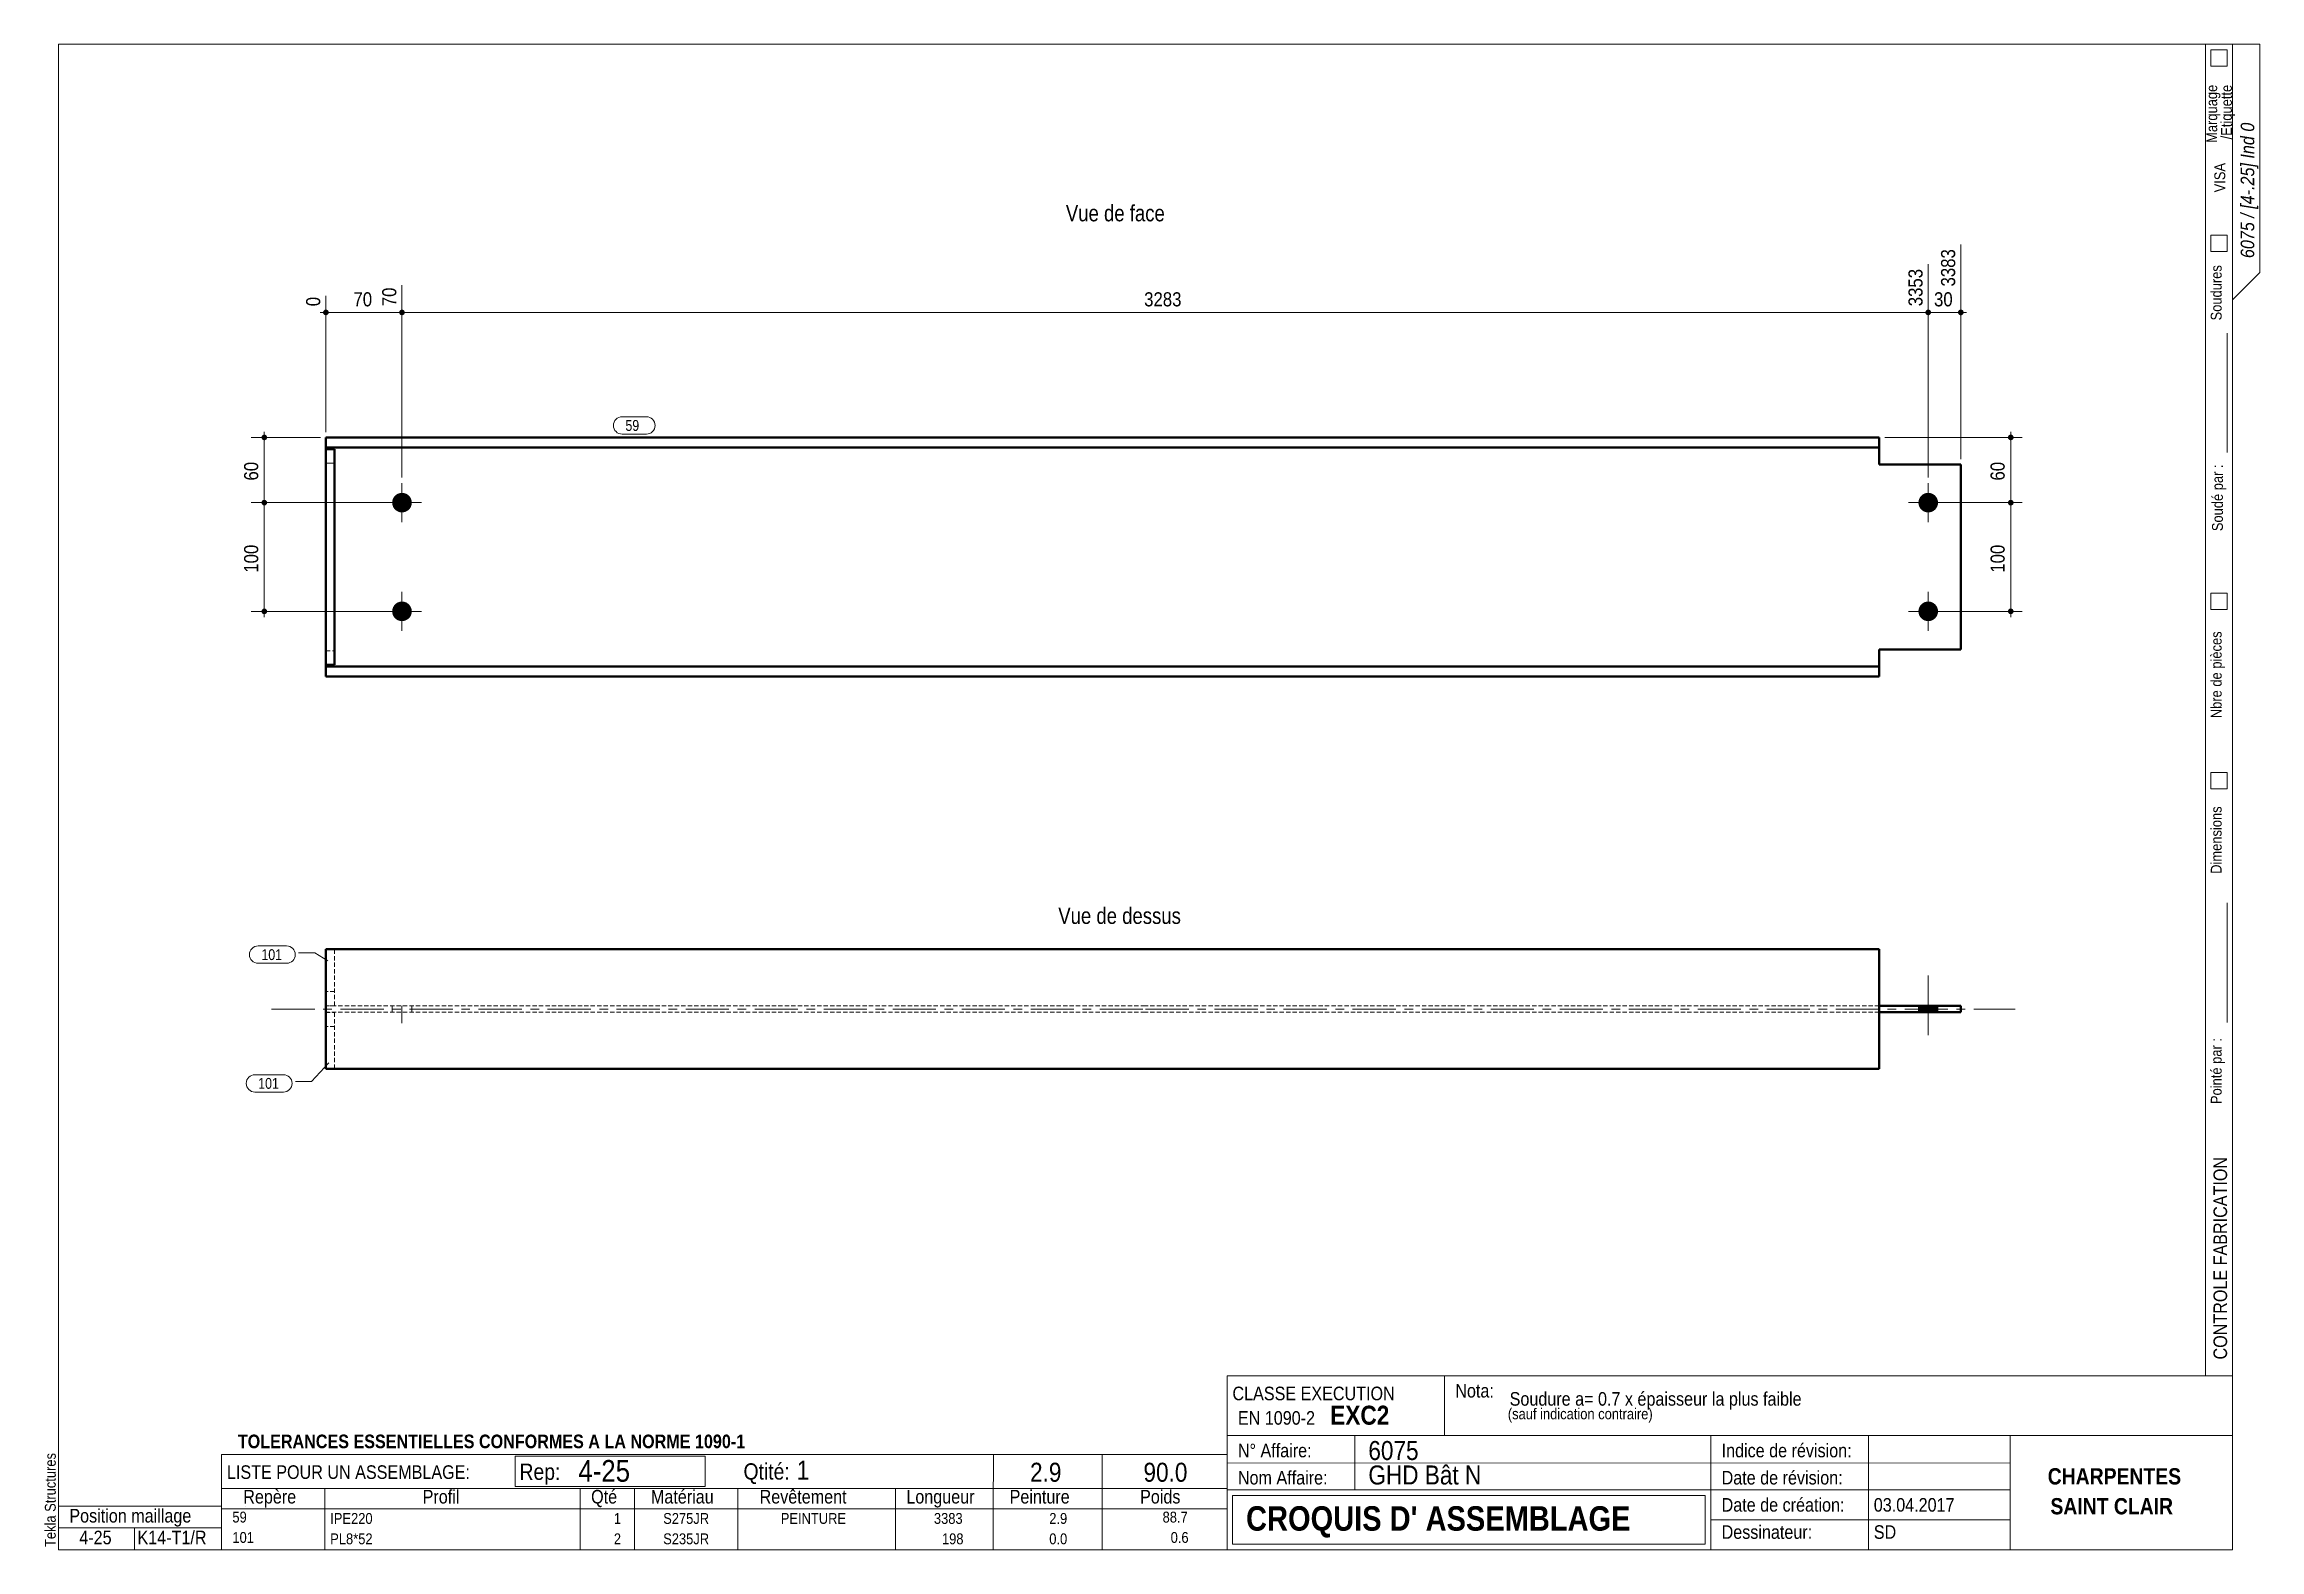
# Model space of a CAD drawing. Header units: millimetres. Extents: x 2 to 410, y 5 to 282.
import ezdxf

# ---------------------------------------------------------------- set-up
doc = ezdxf.new("R2010")
doc.units = ezdxf.units.MM
for name, pattern in [('AXES', [12.7, 7.9375, -1.5875, 1.5875, -1.5875]), ('CACHE2', [1.190625, 0.79375, -0.396875]), ('INTERROMPUX2', [9.525, 6.35, -3.175])]:
    doc.linetypes.add(name, pattern=pattern)
for name, color, linetype, lineweight in [('Autre type objet', 1, 'Continuous', 0), ('Axe', 1, 'Continuous', 0), ('Boulon', 7, 'Continuous', 0), ('Cache', 7, 'Continuous', 0), ('Cotation', 7, 'Continuous', 0), ('Feuille dessin', 5, 'Continuous', 0), ('Piece', 2, 'Continuous', 0), ('Repère pièce', 3, 'Continuous', 0)]:
    doc.layers.add(name, color=color, linetype=linetype, lineweight=lineweight)
doc.styles.add('ARIAL', font='ARIAL.TTF')
doc.styles.add('ARIAL_BOLD', font='ARIALBD.TTF')
doc.styles.add('ARIAL_ITALIC', font='ARIALI.TTF')
doc.styles.add('ARIAL_NARROW', font='ARIAL.TTF')
doc.styles.add('COMIC_SANS_MS', font='COMIC.TTF')

# ---------------------------------------------------------------- blocks, each defined once
blk = doc.blocks.new('*A1')
at = {"layer": 'Boulon'}
for points in [[(350.81, 197.62), (350.81, 197.57), (350.81, 197.53), (350.8, 197.49), (350.8, 197.44), (350.79, 197.4), (350.79, 197.35), (350.78, 197.31), (350.77, 197.27), (350.76, 197.22), (350.75, 197.18), (350.73, 197.14), (350.72, 197.1), (350.71, 197.06), (350.69, 197.01), (350.68, 196.97), (350.66, 196.93), (350.64, 196.89), (350.62, 196.85), (350.6, 196.81), (350.58, 196.77), (350.56, 196.74), (350.53, 196.7), (350.51, 196.66), (350.48, 196.63), (350.46, 196.59), (350.43, 196.55), (350.4, 196.52), (350.38, 196.49), (350.35, 196.45), (350.32, 196.42), (350.29, 196.39), (350.25, 196.36), (350.22, 196.33), (350.19, 196.3), (350.15, 196.27), (350.12, 196.24), (350.08, 196.22), (350.05, 196.19), (350.01, 196.17), (349.98, 196.14), (349.94, 196.12), (349.9, 196.1), (349.86, 196.07), (349.82, 196.05), (349.78, 196.04), (349.74, 196.02), (349.7, 196), (349.66, 195.98), (349.62, 195.97), (349.58, 195.95), (349.53, 195.94), (349.49, 195.93), (349.45, 195.92), (349.41, 195.91), (349.36, 195.9), (349.32, 195.89), (349.28, 195.88), (349.23, 195.88), (349.19, 195.87), (349.14, 195.87), (349.1, 195.86), (349.06, 195.86), (349.01, 195.86), (348.97, 195.86), (348.92, 195.86), (348.88, 195.87), (348.84, 195.87), (348.79, 195.88), (348.75, 195.88), (348.7, 195.89), (348.66, 195.9), (348.62, 195.91), (348.57, 195.92), (348.53, 195.93), (348.49, 195.94), (348.45, 195.95), (348.41, 195.97), (348.36, 195.98), (348.32, 196), (348.28, 196.02), (348.24, 196.04), (348.2, 196.05), (348.16, 196.07), (348.13, 196.1), (348.09, 196.12), (348.05, 196.14), (348.01, 196.17), (347.98, 196.19), (347.94, 196.22), (347.9, 196.24), (347.87, 196.27), (347.84, 196.3), (347.8, 196.33), (347.77, 196.36), (347.74, 196.39), (347.71, 196.42), (347.68, 196.45), (347.65, 196.49), (347.62, 196.52), (347.59, 196.55), (347.57, 196.59), (347.54, 196.63), (347.52, 196.66), (347.49, 196.7), (347.47, 196.74), (347.45, 196.77), (347.42, 196.81), (347.4, 196.85), (347.39, 196.89), (347.37, 196.93), (347.35, 196.97), (347.33, 197.01), (347.32, 197.06), (347.3, 197.1), (347.29, 197.14), (347.28, 197.18), (347.27, 197.22), (347.26, 197.27), (347.25, 197.31), (347.24, 197.35), (347.23, 197.4), (347.23, 197.44), (347.22, 197.49), (347.22, 197.53), (347.21, 197.57), (347.21, 197.62), (347.21, 197.66), (347.21, 197.71), (347.21, 197.75), (347.22, 197.79), (347.22, 197.84), (347.23, 197.88), (347.23, 197.93), (347.24, 197.97), (347.25, 198.01), (347.26, 198.06), (347.27, 198.1), (347.28, 198.14), (347.29, 198.18), (347.3, 198.23), (347.32, 198.27), (347.33, 198.31), (347.35, 198.35), (347.37, 198.39), (347.39, 198.43), (347.4, 198.47), (347.42, 198.51), (347.45, 198.55), (347.47, 198.59), (347.49, 198.63), (347.52, 198.66), (347.54, 198.7), (347.57, 198.73), (347.59, 198.77), (347.62, 198.8), (347.65, 198.84), (347.68, 198.87), (347.71, 198.9), (347.74, 198.94), (347.77, 198.97), (347.8, 199), (347.84, 199.03), (347.87, 199.05), (347.9, 199.08), (347.94, 199.11), (347.98, 199.13), (348.01, 199.16), (348.05, 199.18), (348.09, 199.21), (348.13, 199.23), (348.16, 199.25), (348.2, 199.27), (348.24, 199.29), (348.28, 199.31), (348.32, 199.33), (348.36, 199.34), (348.41, 199.36), (348.45, 199.37), (348.49, 199.38), (348.53, 199.4), (348.57, 199.41), (348.62, 199.42), (348.66, 199.43), (348.7, 199.44), (348.75, 199.44), (348.79, 199.45), (348.84, 199.45), (348.88, 199.46), (348.92, 199.46), (348.97, 199.46), (349.01, 199.46), (349.06, 199.46), (349.1, 199.46), (349.14, 199.46), (349.19, 199.45), (349.23, 199.45), (349.28, 199.44), (349.32, 199.44), (349.36, 199.43), (349.41, 199.42), (349.45, 199.41), (349.49, 199.4), (349.53, 199.38), (349.58, 199.37), (349.62, 199.36), (349.66, 199.34), (349.7, 199.33), (349.74, 199.31), (349.78, 199.29), (349.82, 199.27), (349.86, 199.25), (349.9, 199.23), (349.94, 199.21), (349.98, 199.18), (350.01, 199.16), (350.05, 199.13), (350.08, 199.11), (350.12, 199.08), (350.15, 199.05), (350.19, 199.03), (350.22, 199), (350.25, 198.97), (350.29, 198.94), (350.32, 198.9), (350.35, 198.87), (350.38, 198.84), (350.4, 198.8), (350.43, 198.77), (350.46, 198.73), (350.48, 198.7), (350.51, 198.66), (350.53, 198.63), (350.56, 198.59), (350.58, 198.55), (350.6, 198.51), (350.62, 198.47), (350.64, 198.43), (350.66, 198.39), (350.68, 198.35), (350.69, 198.31), (350.71, 198.27), (350.72, 198.23), (350.73, 198.18), (350.75, 198.14), (350.76, 198.1), (350.77, 198.06), (350.78, 198.01), (350.79, 197.97), (350.79, 197.93), (350.8, 197.88), (350.8, 197.84), (350.81, 197.79), (350.81, 197.75), (350.81, 197.71), (350.81, 197.66)], [(350.81, 177.62), (350.81, 177.57), (350.81, 177.53), (350.8, 177.49), (350.8, 177.44), (350.79, 177.4), (350.79, 177.35), (350.78, 177.31), (350.77, 177.27), (350.76, 177.22), (350.75, 177.18), (350.73, 177.14), (350.72, 177.1), (350.71, 177.06), (350.69, 177.01), (350.68, 176.97), (350.66, 176.93), (350.64, 176.89), (350.62, 176.85), (350.6, 176.81), (350.58, 176.77), (350.56, 176.74), (350.53, 176.7), (350.51, 176.66), (350.48, 176.63), (350.46, 176.59), (350.43, 176.55), (350.4, 176.52), (350.38, 176.49), (350.35, 176.45), (350.32, 176.42), (350.29, 176.39), (350.25, 176.36), (350.22, 176.33), (350.19, 176.3), (350.15, 176.27), (350.12, 176.24), (350.08, 176.22), (350.05, 176.19), (350.01, 176.17), (349.98, 176.14), (349.94, 176.12), (349.9, 176.1), (349.86, 176.07), (349.82, 176.05), (349.78, 176.04), (349.74, 176.02), (349.7, 176), (349.66, 175.98), (349.62, 175.97), (349.58, 175.95), (349.53, 175.94), (349.49, 175.93), (349.45, 175.92), (349.41, 175.91), (349.36, 175.9), (349.32, 175.89), (349.28, 175.88), (349.23, 175.88), (349.19, 175.87), (349.14, 175.87), (349.1, 175.86), (349.06, 175.86), (349.01, 175.86), (348.97, 175.86), (348.92, 175.86), (348.88, 175.87), (348.84, 175.87), (348.79, 175.88), (348.75, 175.88), (348.7, 175.89), (348.66, 175.9), (348.62, 175.91), (348.57, 175.92), (348.53, 175.93), (348.49, 175.94), (348.45, 175.95), (348.41, 175.97), (348.36, 175.98), (348.32, 176), (348.28, 176.02), (348.24, 176.04), (348.2, 176.05), (348.16, 176.07), (348.13, 176.1), (348.09, 176.12), (348.05, 176.14), (348.01, 176.17), (347.98, 176.19), (347.94, 176.22), (347.9, 176.24), (347.87, 176.27), (347.84, 176.3), (347.8, 176.33), (347.77, 176.36), (347.74, 176.39), (347.71, 176.42), (347.68, 176.45), (347.65, 176.49), (347.62, 176.52), (347.59, 176.55), (347.57, 176.59), (347.54, 176.63), (347.52, 176.66), (347.49, 176.7), (347.47, 176.74), (347.45, 176.77), (347.42, 176.81), (347.4, 176.85), (347.39, 176.89), (347.37, 176.93), (347.35, 176.97), (347.33, 177.01), (347.32, 177.06), (347.3, 177.1), (347.29, 177.14), (347.28, 177.18), (347.27, 177.22), (347.26, 177.27), (347.25, 177.31), (347.24, 177.35), (347.23, 177.4), (347.23, 177.44), (347.22, 177.49), (347.22, 177.53), (347.21, 177.57), (347.21, 177.62), (347.21, 177.66), (347.21, 177.71), (347.21, 177.75), (347.22, 177.79), (347.22, 177.84), (347.23, 177.88), (347.23, 177.93), (347.24, 177.97), (347.25, 178.01), (347.26, 178.06), (347.27, 178.1), (347.28, 178.14), (347.29, 178.18), (347.3, 178.23), (347.32, 178.27), (347.33, 178.31), (347.35, 178.35), (347.37, 178.39), (347.39, 178.43), (347.4, 178.47), (347.42, 178.51), (347.45, 178.55), (347.47, 178.59), (347.49, 178.63), (347.52, 178.66), (347.54, 178.7), (347.57, 178.73), (347.59, 178.77), (347.62, 178.8), (347.65, 178.84), (347.68, 178.87), (347.71, 178.9), (347.74, 178.94), (347.77, 178.97), (347.8, 179), (347.84, 179.03), (347.87, 179.05), (347.9, 179.08), (347.94, 179.11), (347.98, 179.13), (348.01, 179.16), (348.05, 179.18), (348.09, 179.21), (348.13, 179.23), (348.16, 179.25), (348.2, 179.27), (348.24, 179.29), (348.28, 179.31), (348.32, 179.33), (348.36, 179.34), (348.41, 179.36), (348.45, 179.37), (348.49, 179.38), (348.53, 179.4), (348.57, 179.41), (348.62, 179.42), (348.66, 179.43), (348.7, 179.44), (348.75, 179.44), (348.79, 179.45), (348.84, 179.45), (348.88, 179.46), (348.92, 179.46), (348.97, 179.46), (349.01, 179.46), (349.06, 179.46), (349.1, 179.46), (349.14, 179.46), (349.19, 179.45), (349.23, 179.45), (349.28, 179.44), (349.32, 179.44), (349.36, 179.43), (349.41, 179.42), (349.45, 179.41), (349.49, 179.4), (349.53, 179.38), (349.58, 179.37), (349.62, 179.36), (349.66, 179.34), (349.7, 179.33), (349.74, 179.31), (349.78, 179.29), (349.82, 179.27), (349.86, 179.25), (349.9, 179.23), (349.94, 179.21), (349.98, 179.18), (350.01, 179.16), (350.05, 179.13), (350.08, 179.11), (350.12, 179.08), (350.15, 179.05), (350.19, 179.03), (350.22, 179), (350.25, 178.97), (350.29, 178.94), (350.32, 178.9), (350.35, 178.87), (350.38, 178.84), (350.4, 178.8), (350.43, 178.77), (350.46, 178.73), (350.48, 178.7), (350.51, 178.66), (350.53, 178.63), (350.56, 178.59), (350.58, 178.55), (350.6, 178.51), (350.62, 178.47), (350.64, 178.43), (350.66, 178.39), (350.68, 178.35), (350.69, 178.31), (350.71, 178.27), (350.72, 178.23), (350.73, 178.18), (350.75, 178.14), (350.76, 178.1), (350.77, 178.06), (350.78, 178.01), (350.79, 177.97), (350.79, 177.93), (350.8, 177.88), (350.8, 177.84), (350.81, 177.79), (350.81, 177.75), (350.81, 177.71), (350.81, 177.66)]]:
    blk.add_hatch(color=256, dxfattribs=at).paths.add_polyline_path(points, flags=17)
at = {"layer": 'Boulon', "linetype": 'Continuous', "lineweight": 0}
for p, q in [((349.01, 201.26), (349.01, 194.06)), ((345.41, 197.66), (352.61, 197.66)), ((349.01, 181.26), (349.01, 174.06)), ((345.41, 177.66), (352.61, 177.66))]:
    blk.add_line(p, q, dxfattribs=at)
blk = doc.blocks.new('*A2')
at = {"layer": 'Boulon'}
for points in [[(70, 197.62), (70, 197.57), (70, 197.53), (69.99, 197.49), (69.99, 197.44), (69.98, 197.4), (69.97, 197.35), (69.97, 197.31), (69.96, 197.27), (69.95, 197.22), (69.94, 197.18), (69.92, 197.14), (69.91, 197.1), (69.9, 197.06), (69.88, 197.01), (69.86, 196.97), (69.85, 196.93), (69.83, 196.89), (69.81, 196.85), (69.79, 196.81), (69.77, 196.77), (69.75, 196.74), (69.72, 196.7), (69.7, 196.66), (69.67, 196.63), (69.65, 196.59), (69.62, 196.55), (69.59, 196.52), (69.56, 196.49), (69.53, 196.45), (69.5, 196.42), (69.47, 196.39), (69.44, 196.36), (69.41, 196.33), (69.38, 196.3), (69.34, 196.27), (69.31, 196.24), (69.27, 196.22), (69.24, 196.19), (69.2, 196.17), (69.16, 196.14), (69.13, 196.12), (69.09, 196.1), (69.05, 196.07), (69.01, 196.05), (68.97, 196.04), (68.93, 196.02), (68.89, 196), (68.85, 195.98), (68.81, 195.97), (68.77, 195.95), (68.72, 195.94), (68.68, 195.93), (68.64, 195.92), (68.6, 195.91), (68.55, 195.9), (68.51, 195.89), (68.47, 195.88), (68.42, 195.88), (68.38, 195.87), (68.33, 195.87), (68.29, 195.86), (68.25, 195.86), (68.2, 195.86), (68.16, 195.86), (68.11, 195.86), (68.07, 195.87), (68.02, 195.87), (67.98, 195.88), (67.94, 195.88), (67.89, 195.89), (67.85, 195.9), (67.81, 195.91), (67.76, 195.92), (67.72, 195.93), (67.68, 195.94), (67.64, 195.95), (67.59, 195.97), (67.55, 195.98), (67.51, 196), (67.47, 196.02), (67.43, 196.04), (67.39, 196.05), (67.35, 196.07), (67.31, 196.1), (67.28, 196.12), (67.24, 196.14), (67.2, 196.17), (67.16, 196.19), (67.13, 196.22), (67.09, 196.24), (67.06, 196.27), (67.03, 196.3), (66.99, 196.33), (66.96, 196.36), (66.93, 196.39), (66.9, 196.42), (66.87, 196.45), (66.84, 196.49), (66.81, 196.52), (66.78, 196.55), (66.76, 196.59), (66.73, 196.63), (66.7, 196.66), (66.68, 196.7), (66.66, 196.74), (66.64, 196.77), (66.61, 196.81), (66.59, 196.85), (66.57, 196.89), (66.56, 196.93), (66.54, 196.97), (66.52, 197.01), (66.51, 197.06), (66.49, 197.1), (66.48, 197.14), (66.47, 197.18), (66.46, 197.22), (66.44, 197.27), (66.44, 197.31), (66.43, 197.35), (66.42, 197.4), (66.41, 197.44), (66.41, 197.49), (66.41, 197.53), (66.4, 197.57), (66.4, 197.62), (66.4, 197.66), (66.4, 197.71), (66.4, 197.75), (66.41, 197.79), (66.41, 197.84), (66.41, 197.88), (66.42, 197.93), (66.43, 197.97), (66.44, 198.01), (66.44, 198.06), (66.46, 198.1), (66.47, 198.14), (66.48, 198.18), (66.49, 198.23), (66.51, 198.27), (66.52, 198.31), (66.54, 198.35), (66.56, 198.39), (66.57, 198.43), (66.59, 198.47), (66.61, 198.51), (66.64, 198.55), (66.66, 198.59), (66.68, 198.63), (66.7, 198.66), (66.73, 198.7), (66.76, 198.73), (66.78, 198.77), (66.81, 198.8), (66.84, 198.84), (66.87, 198.87), (66.9, 198.9), (66.93, 198.94), (66.96, 198.97), (66.99, 199), (67.03, 199.03), (67.06, 199.05), (67.09, 199.08), (67.13, 199.11), (67.16, 199.13), (67.2, 199.16), (67.24, 199.18), (67.28, 199.21), (67.31, 199.23), (67.35, 199.25), (67.39, 199.27), (67.43, 199.29), (67.47, 199.31), (67.51, 199.33), (67.55, 199.34), (67.59, 199.36), (67.64, 199.37), (67.68, 199.38), (67.72, 199.4), (67.76, 199.41), (67.81, 199.42), (67.85, 199.43), (67.89, 199.44), (67.94, 199.44), (67.98, 199.45), (68.02, 199.45), (68.07, 199.46), (68.11, 199.46), (68.16, 199.46), (68.2, 199.46), (68.25, 199.46), (68.29, 199.46), (68.33, 199.46), (68.38, 199.45), (68.42, 199.45), (68.47, 199.44), (68.51, 199.44), (68.55, 199.43), (68.6, 199.42), (68.64, 199.41), (68.68, 199.4), (68.72, 199.38), (68.77, 199.37), (68.81, 199.36), (68.85, 199.34), (68.89, 199.33), (68.93, 199.31), (68.97, 199.29), (69.01, 199.27), (69.05, 199.25), (69.09, 199.23), (69.13, 199.21), (69.16, 199.18), (69.2, 199.16), (69.24, 199.13), (69.27, 199.11), (69.31, 199.08), (69.34, 199.05), (69.38, 199.03), (69.41, 199), (69.44, 198.97), (69.47, 198.94), (69.5, 198.9), (69.53, 198.87), (69.56, 198.84), (69.59, 198.8), (69.62, 198.77), (69.65, 198.73), (69.67, 198.7), (69.7, 198.66), (69.72, 198.63), (69.75, 198.59), (69.77, 198.55), (69.79, 198.51), (69.81, 198.47), (69.83, 198.43), (69.85, 198.39), (69.86, 198.35), (69.88, 198.31), (69.9, 198.27), (69.91, 198.23), (69.92, 198.18), (69.94, 198.14), (69.95, 198.1), (69.96, 198.06), (69.97, 198.01), (69.97, 197.97), (69.98, 197.93), (69.99, 197.88), (69.99, 197.84), (70, 197.79), (70, 197.75), (70, 197.71), (70, 197.66)], [(70, 177.62), (70, 177.57), (70, 177.53), (69.99, 177.49), (69.99, 177.44), (69.98, 177.4), (69.97, 177.35), (69.97, 177.31), (69.96, 177.27), (69.95, 177.22), (69.94, 177.18), (69.92, 177.14), (69.91, 177.1), (69.9, 177.06), (69.88, 177.01), (69.86, 176.97), (69.85, 176.93), (69.83, 176.89), (69.81, 176.85), (69.79, 176.81), (69.77, 176.77), (69.75, 176.74), (69.72, 176.7), (69.7, 176.66), (69.67, 176.63), (69.65, 176.59), (69.62, 176.55), (69.59, 176.52), (69.56, 176.49), (69.53, 176.45), (69.5, 176.42), (69.47, 176.39), (69.44, 176.36), (69.41, 176.33), (69.38, 176.3), (69.34, 176.27), (69.31, 176.24), (69.27, 176.22), (69.24, 176.19), (69.2, 176.17), (69.16, 176.14), (69.13, 176.12), (69.09, 176.1), (69.05, 176.07), (69.01, 176.05), (68.97, 176.04), (68.93, 176.02), (68.89, 176), (68.85, 175.98), (68.81, 175.97), (68.77, 175.95), (68.72, 175.94), (68.68, 175.93), (68.64, 175.92), (68.6, 175.91), (68.55, 175.9), (68.51, 175.89), (68.47, 175.88), (68.42, 175.88), (68.38, 175.87), (68.33, 175.87), (68.29, 175.86), (68.25, 175.86), (68.2, 175.86), (68.16, 175.86), (68.11, 175.86), (68.07, 175.87), (68.02, 175.87), (67.98, 175.88), (67.94, 175.88), (67.89, 175.89), (67.85, 175.9), (67.81, 175.91), (67.76, 175.92), (67.72, 175.93), (67.68, 175.94), (67.64, 175.95), (67.59, 175.97), (67.55, 175.98), (67.51, 176), (67.47, 176.02), (67.43, 176.04), (67.39, 176.05), (67.35, 176.07), (67.31, 176.1), (67.28, 176.12), (67.24, 176.14), (67.2, 176.17), (67.16, 176.19), (67.13, 176.22), (67.09, 176.24), (67.06, 176.27), (67.03, 176.3), (66.99, 176.33), (66.96, 176.36), (66.93, 176.39), (66.9, 176.42), (66.87, 176.45), (66.84, 176.49), (66.81, 176.52), (66.78, 176.55), (66.76, 176.59), (66.73, 176.63), (66.7, 176.66), (66.68, 176.7), (66.66, 176.74), (66.64, 176.77), (66.61, 176.81), (66.59, 176.85), (66.57, 176.89), (66.56, 176.93), (66.54, 176.97), (66.52, 177.01), (66.51, 177.06), (66.49, 177.1), (66.48, 177.14), (66.47, 177.18), (66.46, 177.22), (66.44, 177.27), (66.44, 177.31), (66.43, 177.35), (66.42, 177.4), (66.41, 177.44), (66.41, 177.49), (66.41, 177.53), (66.4, 177.57), (66.4, 177.62), (66.4, 177.66), (66.4, 177.71), (66.4, 177.75), (66.41, 177.79), (66.41, 177.84), (66.41, 177.88), (66.42, 177.93), (66.43, 177.97), (66.44, 178.01), (66.44, 178.06), (66.46, 178.1), (66.47, 178.14), (66.48, 178.18), (66.49, 178.23), (66.51, 178.27), (66.52, 178.31), (66.54, 178.35), (66.56, 178.39), (66.57, 178.43), (66.59, 178.47), (66.61, 178.51), (66.64, 178.55), (66.66, 178.59), (66.68, 178.63), (66.7, 178.66), (66.73, 178.7), (66.76, 178.73), (66.78, 178.77), (66.81, 178.8), (66.84, 178.84), (66.87, 178.87), (66.9, 178.9), (66.93, 178.94), (66.96, 178.97), (66.99, 179), (67.03, 179.03), (67.06, 179.05), (67.09, 179.08), (67.13, 179.11), (67.16, 179.13), (67.2, 179.16), (67.24, 179.18), (67.28, 179.21), (67.31, 179.23), (67.35, 179.25), (67.39, 179.27), (67.43, 179.29), (67.47, 179.31), (67.51, 179.33), (67.55, 179.34), (67.59, 179.36), (67.64, 179.37), (67.68, 179.38), (67.72, 179.4), (67.76, 179.41), (67.81, 179.42), (67.85, 179.43), (67.89, 179.44), (67.94, 179.44), (67.98, 179.45), (68.02, 179.45), (68.07, 179.46), (68.11, 179.46), (68.16, 179.46), (68.2, 179.46), (68.25, 179.46), (68.29, 179.46), (68.33, 179.46), (68.38, 179.45), (68.42, 179.45), (68.47, 179.44), (68.51, 179.44), (68.55, 179.43), (68.6, 179.42), (68.64, 179.41), (68.68, 179.4), (68.72, 179.38), (68.77, 179.37), (68.81, 179.36), (68.85, 179.34), (68.89, 179.33), (68.93, 179.31), (68.97, 179.29), (69.01, 179.27), (69.05, 179.25), (69.09, 179.23), (69.13, 179.21), (69.16, 179.18), (69.2, 179.16), (69.24, 179.13), (69.27, 179.11), (69.31, 179.08), (69.34, 179.05), (69.38, 179.03), (69.41, 179), (69.44, 178.97), (69.47, 178.94), (69.5, 178.9), (69.53, 178.87), (69.56, 178.84), (69.59, 178.8), (69.62, 178.77), (69.65, 178.73), (69.67, 178.7), (69.7, 178.66), (69.72, 178.63), (69.75, 178.59), (69.77, 178.55), (69.79, 178.51), (69.81, 178.47), (69.83, 178.43), (69.85, 178.39), (69.86, 178.35), (69.88, 178.31), (69.9, 178.27), (69.91, 178.23), (69.92, 178.18), (69.94, 178.14), (69.95, 178.1), (69.96, 178.06), (69.97, 178.01), (69.97, 177.97), (69.98, 177.93), (69.99, 177.88), (69.99, 177.84), (70, 177.79), (70, 177.75), (70, 177.71), (70, 177.66)]]:
    blk.add_hatch(color=256, dxfattribs=at).paths.add_polyline_path(points, flags=17)
at = {"layer": 'Boulon', "linetype": 'Continuous', "lineweight": 0}
for p, q in [((68.2, 201.26), (68.2, 194.06)), ((64.6, 197.66), (71.8, 197.66)), ((68.2, 181.26), (68.2, 174.06)), ((64.6, 177.66), (71.8, 177.66))]:
    blk.add_line(p, q, dxfattribs=at)
blk = doc.blocks.new('*A3')
at = {"layer": 'Cache', "color": 7, "linetype": 'CACHE2', "lineweight": 20}
for p, q in [((54.200886, 207.502979), (54.200886, 167.82298)), ((355.013135, 170.662213), (355.013135, 204.662213))]:
    blk.add_line(p, q, dxfattribs=at)
at = {"layer": 'Piece', "color": 2, "linetype": 'Continuous', "lineweight": 40}
for p, q in [((204.913135, 209.662213), (54.200886, 209.662213)), ((54.200886, 209.662213), (54.200886, 207.502979)), ((340.013135, 209.662213), (205.013135, 209.662213)), ((340.013135, 209.662213), (340.013135, 207.822213)), ((204.913135, 207.822213), (54.200886, 207.822213)), ((340.013135, 207.822213), (205.013135, 207.822213)), ((340.013135, 207.822213), (340.013135, 204.662213)), ((355.013913, 204.662213), (340.013135, 204.662213)), ((355.013135, 204.662213), (355.013913, 204.662213)), ((355.013913, 204.662213), (355.013913, 170.662213)), ((54.200886, 165.662213), (54.200886, 167.82298)), ((204.913135, 167.502213), (54.200886, 167.502213)), ((340.013135, 167.502213), (205.013135, 167.502213)), ((340.013135, 165.662213), (340.013135, 170.662213)), ((340.013135, 170.662213), (355.013913, 170.662213)), ((355.013913, 170.662213), (355.013135, 170.662213)), ((204.913135, 165.662213), (54.200886, 165.662213)), ((340.013135, 165.662213), (205.013135, 165.662213))]:
    blk.add_line(p, q, dxfattribs=at)
blk = doc.blocks.new('*A4')
at = {"layer": 'Cache', "color": 7, "linetype": 'CACHE2', "lineweight": 20}
for p, q in [((55.798179, 204.902979), (54.198179, 204.902979)), ((54.198179, 170.42298), (55.798179, 170.42298))]:
    blk.add_line(p, q, dxfattribs=at)
at = {"layer": 'Piece', "color": 2, "linetype": 'Continuous', "lineweight": 40}
for p, q in [((55.798179, 207.502979), (54.198179, 207.502979)), ((54.198179, 167.82298), (54.198179, 207.502979)), ((55.798179, 167.82298), (55.798179, 207.502979)), ((55.798179, 167.82298), (54.198179, 167.82298))]:
    blk.add_line(p, q, dxfattribs=at)
blk = doc.blocks.new('*A5')
at = {"layer": 'Cache', "color": 7, "linetype": 'CACHE2', "lineweight": 20}
for p, q in [((55.798179, 207.502979), (54.198179, 207.502979)), ((54.198179, 207.502979), (54.198179, 167.82298)), ((54.198179, 204.902979), (55.798179, 204.902979)), ((55.798179, 167.82298), (55.798179, 207.502979)), ((54.198179, 170.42298), (55.798179, 170.42298)), ((54.198179, 167.82298), (55.798179, 167.82298))]:
    blk.add_line(p, q, dxfattribs=at)
blk = doc.blocks.new('*A6')
at = {"layer": 'Boulon'}
blk.add_hatch(color=256, dxfattribs=at).paths.add_polyline_path([(350.81, 105.07), (350.81, 103.89), (347.21, 103.89), (347.21, 105.07)], flags=17)
blk.add_hatch(color=256, dxfattribs=at).paths.add_polyline_path([(350.81, 105.07), (350.81, 103.89), (347.21, 103.89), (347.21, 105.07)], flags=17)
at = {"layer": 'Boulon', "linetype": 'Continuous', "lineweight": 0}
for p, q in [((349.01, 99.68), (349.01, 110.68)), ((349.01, 99.68), (349.01, 110.68)), ((347.21, 103.89), (347.21, 105.07)), ((347.21, 103.89), (347.21, 105.07)), ((350.81, 103.89), (350.81, 105.07)), ((350.81, 103.89), (350.81, 105.07))]:
    blk.add_line(p, q, dxfattribs=at)
blk = doc.blocks.new('*A7')
at = {"layer": 'Boulon', "linetype": 'INTERROMPUX2', "lineweight": 0}
for p, q in [((66.401234, 103.887283), (66.401234, 105.067283)), ((66.401234, 103.887283), (66.401234, 105.067283)), ((68.201234, 101.887283), (68.201234, 105.067283)), ((68.201234, 101.887283), (68.201234, 105.067283)), ((70.001234, 103.887283), (70.001234, 105.067283)), ((70.001234, 103.887283), (70.001234, 105.067283))]:
    blk.add_line(p, q, dxfattribs=at)
blk = doc.blocks.new('*A8')
at = {"layer": 'Axe', "color": 1, "linetype": 'AXES', "lineweight": 15}
for p, q in [((44.200886, 104.477283), (204.913135, 104.477283)), ((205.013135, 104.477283), (365.013913, 104.477283))]:
    blk.add_line(p, q, dxfattribs=at)
at = {"layer": 'Cache', "color": 7, "linetype": 'CACHE2', "lineweight": 20}
for p, q in [((204.913135, 105.067283), (54.200886, 105.067283)), ((204.913135, 103.887283), (54.200886, 103.887283)), ((340.013135, 105.067283), (205.013135, 105.067283)), ((340.013135, 103.887283), (205.013135, 103.887283))]:
    blk.add_line(p, q, dxfattribs=at)
at = {"layer": 'Piece', "color": 2, "linetype": 'Continuous', "lineweight": 40}
for p, q in [((204.913135, 115.477283), (54.200886, 115.477283)), ((54.200886, 93.477283), (54.200886, 115.477283)), ((340.013135, 115.477283), (205.013135, 115.477283)), ((340.013135, 93.477283), (340.013135, 115.477283)), ((355.013135, 105.067283), (340.013135, 105.067283)), ((355.013913, 103.887283), (340.013135, 103.887283)), ((355.013913, 103.887283), (355.013135, 105.067283)), ((54.200886, 93.477283), (204.913135, 93.477283)), ((205.013135, 93.477283), (340.013135, 93.477283))]:
    blk.add_line(p, q, dxfattribs=at)
blk = doc.blocks.new('*A9')
at = {"layer": 'Cache', "color": 7, "linetype": 'CACHE2', "lineweight": 20}
for p, q in [((54.198179, 103.86653), (55.798179, 103.86653)), ((55.798179, 93.49653), (55.798179, 103.86653)), ((55.798179, 101.26653), (54.198179, 101.26653)), ((55.798179, 93.49653), (54.198179, 93.49653))]:
    blk.add_line(p, q, dxfattribs=at)
at = {"layer": 'Piece', "color": 2, "linetype": 'Continuous', "lineweight": 40}
blk.add_line((54.198179, 93.49653), (54.198179, 103.86653), dxfattribs=at)
blk = doc.blocks.new('*A10')
at = {"layer": 'Cache', "color": 7, "linetype": 'CACHE2', "lineweight": 20}
for p, q in [((55.798179, 115.45653), (54.198179, 115.45653)), ((55.798179, 105.08653), (55.798179, 115.45653)), ((55.798179, 107.68653), (54.198179, 107.68653)), ((55.798179, 105.08653), (54.198179, 105.08653))]:
    blk.add_line(p, q, dxfattribs=at)
at = {"layer": 'Piece', "color": 2, "linetype": 'Continuous', "lineweight": 40}
blk.add_line((54.198179, 105.08653), (54.198179, 115.45653), dxfattribs=at)
blk = doc.blocks.new('*A11')
at = {"layer": 'Feuille dessin', "linetype": 'Continuous', "lineweight": 0}
for p, q in [((405, 282), (5, 282)), ((5, 282), (5, 5)), ((405, 5), (405, 282)), ((5, 5), (405, 5))]:
    blk.add_line(p, q, dxfattribs=at)
at = {"layer": 'Feuille dessin', "style": 'ARIAL', "width": 0.85}
blk.add_text('Tekla Structures', height=2, rotation=90, dxfattribs=at).set_placement((4.5, 5.5))
blk = doc.blocks.new('*A12')
at = {"layer": 'Autre type objet', "linetype": 'Continuous', "lineweight": 0}
for p, q in [((400, 37), (400, 282)), ((400, 282), (410, 282)), ((405, 37), (405, 282)), ((410, 282), (410, 240)), ((401, 281), (401, 278)), ((404, 281), (401, 281)), ((401, 278), (404, 278)), ((404, 278), (404, 281)), ((404, 246.898947), (401, 246.898947)), ((401, 246.898947), (401, 243.898947)), ((404, 243.898947), (404, 246.898947)), ((401, 243.898947), (404, 243.898947)), ((410, 240), (405, 235)), ((404, 206.87143), (404, 228.87143)), ((401, 181), (401, 178)), ((404, 181), (401, 181)), ((404, 178), (404, 181)), ((401, 178), (404, 178)), ((401, 148), (401, 145)), ((404, 148), (401, 148)), ((404, 145), (404, 148)), ((401, 145), (404, 145)), ((404, 102), (404, 124)), ((400, 37), (405, 37))]:
    blk.add_line(p, q, dxfattribs=at)
at = {"layer": 'Autre type objet', "width": 0.85}
for s, height, style, p in [('Marquage', 2, 'ARIAL', (402.175102, 263.861793)), ('/Etiquette', 2, 'ARIAL', (404.882157, 264.509258)), ('6075 / [4-.25] Ind 0', 2.5, 'ARIAL_ITALIC', (409, 242.657715)), ('VISA', 2, 'ARIAL', (403.660159, 254.754913)), ('Soudures', 2, 'ARIAL', (403, 231.189963)), ('Soudé par :', 2, 'ARIAL', (403.230161, 192.415081)), ('Nbre de pièces', 2, 'ARIAL', (403, 158)), ('Dimensions', 2, 'ARIAL', (403, 129.364258)), ('Pointé par :', 2, 'ARIAL', (403, 87)), ('CONTROLE FABRICATION', 2.5, 'ARIAL', (404, 40))]:
    blk.add_text(s, height=height, rotation=90, dxfattribs=dict(at, style=style)).set_placement(p)
blk = doc.blocks.new('*A13')
at = {"layer": 'Autre type objet', "linetype": 'Continuous', "lineweight": 0}
for p, q in [((220, 37), (405, 37)), ((220, 37), (220, 26)), ((260, 37), (260, 26)), ((405, 37), (405, 26)), ((220, 26), (405, 26))]:
    blk.add_line(p, q, dxfattribs=at)
at = {"layer": 'Autre type objet', "width": 0.85}
for s, height, style, p in [('CLASSE EXECUTION', 2.5, 'ARIAL', (221, 32.5)), ('Nota:', 2.5, 'ARIAL', (262, 33)), ('Soudure a= 0.7 x épaisseur la plus faible', 2.5, 'ARIAL', (272, 31.5)), ('EN 1090-2', 2.5, 'ARIAL', (222, 28)), ('EXC2', 3.5, 'ARIAL_BOLD', (239, 28)), (' (sauf indication contraire)', 2, 'ARIAL', (271, 29))]:
    blk.add_text(s, height=height, dxfattribs=dict(at, style=style)).set_placement(p)
blk = doc.blocks.new('*A14')
at = {"layer": 'Autre type objet', "linetype": 'Continuous', "lineweight": 0}
for p, q in [((35, 22.526986), (220, 22.526986)), ((35.000031, 22.526887), (35, 12.5)), ((89, 22.192397), (124, 22.192397)), ((89, 16.624117), (89, 22.192397)), ((124, 22.192397), (124, 16.624117)), ((177.006307, 22.526553), (177, 12.5)), ((197.000069, 22.525594), (197, 12.5)), ((219.999994, 22.526914), (220, 12.5)), ((124, 16.624117), (89, 16.624117)), ((35, 16.25), (220, 16.25)), ((35, 12.5), (220, 12.5)), ((35, 12.5), (35, 8.75)), ((54, 16.25), (54, 12.5)), ((54, 12.5), (54, 8.75)), ((101, 16.25), (101, 12.5)), ((101, 12.5), (101, 8.75)), ((111, 16.25), (111, 12.5)), ((111, 12.5), (111, 8.75)), ((130, 16.25), (130, 12.5)), ((130, 12.5), (130, 8.75)), ((159, 16.25), (159, 12.5)), ((159, 12.5), (159, 8.75)), ((177, 12.5), (177, 8.75)), ((197, 12.5), (197, 8.75)), ((220, 12.5), (220, 8.75)), ((35, 8.75), (35, 5)), ((54, 8.75), (54, 5)), ((101, 8.75), (101, 5)), ((111, 8.75), (111, 5)), ((130, 8.75), (130, 5)), ((159, 8.75), (159, 5)), ((177, 8.75), (177, 5)), ((197, 8.75), (197, 5)), ((220, 8.75), (220, 5))]:
    blk.add_line(p, q, dxfattribs=at)
at = {"layer": 'Autre type objet', "width": 0.85}
for s, height, style, p in [('TOLERANCES ESSENTIELLES CONFORMES A LA NORME 1090-1', 2.5, 'ARIAL_BOLD', (38, 23.677143)), ('LISTE POUR UN ASSEMBLAGE:', 2.5, 'ARIAL', (36, 18.028635)), ('Rep:', 3, 'ARIAL_NARROW', (89.824804, 17.841901)), ('4-25', 4, 'ARIAL', (100.65625, 17.5)), ('Qtité:', 3, 'ARIAL', (131.03794, 17.899058)), ('1', 3.5, 'ARIAL', (140.83694, 17.899058)), ('2.9', 3.5, 'ARIAL', (183.758911, 17.5)), ('90.0', 3.5, 'ARIAL', (204.628174, 17.5)), ('Repère', 2.5, 'ARIAL', (39, 13.5)), ('Profil', 2.5, 'ARIAL', (72, 13.5)), ('Qté', 2.5, 'ARIAL', (103, 13.5)), ('Matériau', 2.5, 'ARIAL', (114, 13.5)), ('Revêtement', 2.5, 'ARIAL', (134, 13.5)), ('Longueur', 2.5, 'ARIAL', (161, 13.5)), ('Peinture', 2.5, 'ARIAL', (180, 13.5)), ('Poids', 2.5, 'ARIAL', (204, 13.5)), ('59', 2, 'ARIAL', (37, 10)), ('101', 2, 'ARIAL', (37, 6.25)), ('IPE220', 2, 'ARIAL', (55, 9.75)), ('1', 2, 'ARIAL', (107.186523, 9.75)), ('S275JR', 2, 'ARIAL', (116.259277, 9.75)), ('PEINTURE', 2, 'ARIAL', (137.896973, 9.75)), ('3383', 2, 'ARIAL', (166.070312, 9.75)), ('2.9', 2, 'ARIAL', (187.295898, 9.75)), ('88.7', 2, 'ARIAL', (208.146484, 10)), ('0.6', 2, 'ARIAL', (209.629883, 6.25)), ('PL8*52', 2, 'ARIAL', (55, 6)), ('2', 2, 'ARIAL', (107.186523, 6)), ('S235JR', 2, 'ARIAL', (116.259277, 6)), ('198', 2, 'ARIAL', (167.553711, 6)), ('0.0', 2, 'ARIAL', (187.295898, 6))]:
    blk.add_text(s, height=height, dxfattribs=dict(at, style=style)).set_placement(p)
blk = doc.blocks.new('*A15')
at = {"layer": 'Autre type objet', "linetype": 'Continuous', "lineweight": 0}
for p, q in [((220, 26), (405, 26)), ((220, 26), (220, 5)), ((243.5, 26), (243.5, 16)), ((309, 26), (309, 5)), ((338, 26), (338, 5)), ((364.113616, 5), (364.113616, 26)), ((405, 5), (405, 26)), ((220, 21), (364.091573, 20.947521)), ((220, 16), (309, 16)), ((221, 15), (308, 15)), ((221, 6), (221, 15)), ((308, 15), (308, 6)), ((309, 16), (364.1638, 15.995557)), ((309, 10.5), (364.091381, 10.5)), ((220, 5), (405, 5)), ((308, 6), (221, 6))]:
    blk.add_line(p, q, dxfattribs=at)
at = {"layer": 'Autre type objet', "width": 0.85}
for s, height, style, p in [('N° Affaire:', 2.5, 'ARIAL_NARROW', (222, 22)), ('6075', 3.5, 'ARIAL', (246, 21.5)), ('Indice de révision:', 2.5, 'ARIAL_NARROW', (311, 22)), ('GHD Bât N', 3.5, 'ARIAL', (246, 17)), ('Nom Affaire:', 2.5, 'ARIAL_NARROW', (222, 17)), ('Date de révision:', 2.5, 'ARIAL_NARROW', (311, 17)), ('CHARPENTES', 3, 'ARIAL_BOLD', (371, 17)), ("CROQUIS D' ASSEMBLAGE", 4.5, 'ARIAL_BOLD', (223.5, 8.5)), ('Date de création:', 2.5, 'ARIAL_NARROW', (311, 12)), ('03.04.2017', 2.5, 'ARIAL', (339, 12)), ('SAINT CLAIR', 3, 'ARIAL_BOLD', (371.5, 11.5)), ('Dessinateur:', 2.5, 'ARIAL_NARROW', (311, 7)), ('SD', 2.5, 'ARIAL', (339, 7))]:
    blk.add_text(s, height=height, dxfattribs=dict(at, style=style)).set_placement(p)
blk = doc.blocks.new('*A16')
at = {"layer": 'Autre type objet', "linetype": 'Continuous', "lineweight": 0}
for p, q in [((5, 13), (5, 9)), ((5, 13), (35, 13)), ((35, 9), (35, 13)), ((39.5, 13), (39.5, 13)), ((5, 9), (35, 9)), ((5, 9), (5, 5)), ((19, 9), (19, 5)), ((35, 9), (35, 5)), ((5, 5), (35, 5))]:
    blk.add_line(p, q, dxfattribs=at)
at = {"layer": 'Autre type objet', "style": 'ARIAL', "width": 0.85}
for s, p in [('Position maillage', (7, 10)), ('4-25', (8.83374, 6)), ('K14-T1/R', (19.536743, 6))]:
    blk.add_text(s, height=2.5, dxfattribs=at).set_placement(p)
blk = doc.blocks.new('*A17')
at = {"layer": 'Cotation'}
for points in [[(364.18, 197.14), (364.15, 197.14), (364.12, 197.15), (364.1, 197.15), (364.07, 197.16), (364.05, 197.16), (364.03, 197.17), (364, 197.18), (363.98, 197.19), (363.96, 197.2), (363.93, 197.22), (363.91, 197.23), (363.89, 197.24), (363.87, 197.26), (363.85, 197.28), (363.83, 197.29), (363.82, 197.31), (363.8, 197.33), (363.78, 197.35), (363.77, 197.37), (363.75, 197.39), (363.74, 197.42), (363.73, 197.44), (363.72, 197.46), (363.71, 197.49), (363.7, 197.51), (363.7, 197.54), (363.69, 197.56), (363.69, 197.59), (363.68, 197.61), (363.68, 197.64), (363.68, 197.66), (363.68, 197.69), (363.68, 197.71), (363.69, 197.74), (363.69, 197.76), (363.7, 197.79), (363.7, 197.81), (363.71, 197.84), (363.72, 197.86), (363.73, 197.88), (363.74, 197.91), (363.75, 197.93), (363.77, 197.95), (363.78, 197.97), (363.8, 197.99), (363.82, 198.01), (363.83, 198.03), (363.85, 198.05), (363.87, 198.06), (363.89, 198.08), (363.91, 198.09), (363.93, 198.11), (363.96, 198.12), (363.98, 198.13), (364, 198.14), (364.03, 198.15), (364.05, 198.16), (364.07, 198.17), (364.1, 198.17), (364.12, 198.18), (364.15, 198.18), (364.18, 198.18), (364.2, 198.18), (364.23, 198.18), (364.25, 198.18), (364.28, 198.18), (364.3, 198.17), (364.33, 198.17), (364.35, 198.16), (364.38, 198.15), (364.4, 198.14), (364.42, 198.13), (364.45, 198.12), (364.47, 198.11), (364.49, 198.09), (364.51, 198.08), (364.53, 198.06), (364.55, 198.05), (364.57, 198.03), (364.59, 198.01), (364.6, 197.99), (364.62, 197.97), (364.63, 197.95), (364.65, 197.93), (364.66, 197.91), (364.67, 197.88), (364.68, 197.86), (364.69, 197.84), (364.7, 197.81), (364.71, 197.79), (364.71, 197.76), (364.72, 197.74), (364.72, 197.71), (364.72, 197.69), (364.72, 197.66), (364.72, 197.64), (364.72, 197.61), (364.72, 197.59), (364.71, 197.56), (364.71, 197.54), (364.7, 197.51), (364.69, 197.49), (364.68, 197.46), (364.67, 197.44), (364.66, 197.42), (364.65, 197.39), (364.63, 197.37), (364.62, 197.35), (364.6, 197.33), (364.59, 197.31), (364.57, 197.29), (364.55, 197.28), (364.53, 197.26), (364.51, 197.24), (364.49, 197.23), (364.47, 197.22), (364.45, 197.2), (364.42, 197.19), (364.4, 197.18), (364.38, 197.17), (364.35, 197.16), (364.33, 197.16), (364.3, 197.15), (364.28, 197.15), (364.25, 197.14), (364.23, 197.14), (364.2, 197.14)], [(364.18, 177.14), (364.15, 177.14), (364.12, 177.15), (364.1, 177.15), (364.07, 177.16), (364.05, 177.16), (364.03, 177.17), (364, 177.18), (363.98, 177.19), (363.96, 177.2), (363.93, 177.22), (363.91, 177.23), (363.89, 177.24), (363.87, 177.26), (363.85, 177.28), (363.83, 177.29), (363.82, 177.31), (363.8, 177.33), (363.78, 177.35), (363.77, 177.37), (363.75, 177.39), (363.74, 177.42), (363.73, 177.44), (363.72, 177.46), (363.71, 177.49), (363.7, 177.51), (363.7, 177.54), (363.69, 177.56), (363.69, 177.59), (363.68, 177.61), (363.68, 177.64), (363.68, 177.66), (363.68, 177.69), (363.68, 177.71), (363.69, 177.74), (363.69, 177.76), (363.7, 177.79), (363.7, 177.81), (363.71, 177.84), (363.72, 177.86), (363.73, 177.88), (363.74, 177.91), (363.75, 177.93), (363.77, 177.95), (363.78, 177.97), (363.8, 177.99), (363.82, 178.01), (363.83, 178.03), (363.85, 178.05), (363.87, 178.06), (363.89, 178.08), (363.91, 178.09), (363.93, 178.11), (363.96, 178.12), (363.98, 178.13), (364, 178.14), (364.03, 178.15), (364.05, 178.16), (364.07, 178.17), (364.1, 178.17), (364.12, 178.18), (364.15, 178.18), (364.18, 178.18), (364.2, 178.18), (364.23, 178.18), (364.25, 178.18), (364.28, 178.18), (364.3, 178.17), (364.33, 178.17), (364.35, 178.16), (364.38, 178.15), (364.4, 178.14), (364.42, 178.13), (364.45, 178.12), (364.47, 178.11), (364.49, 178.09), (364.51, 178.08), (364.53, 178.06), (364.55, 178.05), (364.57, 178.03), (364.59, 178.01), (364.6, 177.99), (364.62, 177.97), (364.63, 177.95), (364.65, 177.93), (364.66, 177.91), (364.67, 177.88), (364.68, 177.86), (364.69, 177.84), (364.7, 177.81), (364.71, 177.79), (364.71, 177.76), (364.72, 177.74), (364.72, 177.71), (364.72, 177.69), (364.72, 177.66), (364.72, 177.64), (364.72, 177.61), (364.72, 177.59), (364.71, 177.56), (364.71, 177.54), (364.7, 177.51), (364.69, 177.49), (364.68, 177.46), (364.67, 177.44), (364.66, 177.42), (364.65, 177.39), (364.63, 177.37), (364.62, 177.35), (364.6, 177.33), (364.59, 177.31), (364.57, 177.29), (364.55, 177.28), (364.53, 177.26), (364.51, 177.24), (364.49, 177.23), (364.47, 177.22), (364.45, 177.2), (364.42, 177.19), (364.4, 177.18), (364.38, 177.17), (364.35, 177.16), (364.33, 177.16), (364.3, 177.15), (364.28, 177.15), (364.25, 177.14), (364.23, 177.14), (364.2, 177.14)]]:
    blk.add_hatch(color=256, dxfattribs=at).paths.add_polyline_path(points, flags=17)
at = {"layer": 'Cotation', "linetype": 'Continuous', "lineweight": 0}
for p, q in [((350.01, 197.66), (366.28, 197.66)), ((363.16, 197.66), (365.24, 197.66)), ((364.2, 198.7), (364.2, 196.62)), ((364.2, 197.66), (364.2, 198.7)), ((364.2, 177.66), (364.2, 197.66)), ((350.01, 177.66), (366.28, 177.66)), ((363.16, 177.66), (365.24, 177.66)), ((364.2, 178.7), (364.2, 176.62)), ((364.2, 177.66), (364.2, 176.62))]:
    blk.add_line(p, q, dxfattribs=at)
at = {"layer": 'Cotation'}
for p in [(364.2, 197.66), (364.2, 177.66)]:
    blk.add_point(p, dxfattribs=at)
at = {"layer": 'Cotation', "style": 'ARIAL', "width": 0.85}
blk.add_text('100', height=2.6, rotation=90.0002, dxfattribs=at).set_placement((363.08, 184.77))
blk = doc.blocks.new('*A18')
at = {"layer": 'Cotation'}
for points in [[(364.18, 209.14), (364.15, 209.14), (364.12, 209.15), (364.1, 209.15), (364.07, 209.16), (364.05, 209.16), (364.03, 209.17), (364, 209.18), (363.98, 209.19), (363.96, 209.2), (363.93, 209.22), (363.91, 209.23), (363.89, 209.24), (363.87, 209.26), (363.85, 209.28), (363.83, 209.29), (363.82, 209.31), (363.8, 209.33), (363.78, 209.35), (363.77, 209.37), (363.75, 209.39), (363.74, 209.42), (363.73, 209.44), (363.72, 209.46), (363.71, 209.49), (363.7, 209.51), (363.7, 209.54), (363.69, 209.56), (363.69, 209.59), (363.68, 209.61), (363.68, 209.64), (363.68, 209.66), (363.68, 209.69), (363.68, 209.71), (363.69, 209.74), (363.69, 209.76), (363.7, 209.79), (363.7, 209.81), (363.71, 209.84), (363.72, 209.86), (363.73, 209.88), (363.74, 209.91), (363.75, 209.93), (363.77, 209.95), (363.78, 209.97), (363.8, 209.99), (363.82, 210.01), (363.83, 210.03), (363.85, 210.05), (363.87, 210.06), (363.89, 210.08), (363.91, 210.09), (363.93, 210.11), (363.96, 210.12), (363.98, 210.13), (364, 210.14), (364.03, 210.15), (364.05, 210.16), (364.07, 210.17), (364.1, 210.17), (364.12, 210.18), (364.15, 210.18), (364.18, 210.18), (364.2, 210.18), (364.23, 210.18), (364.25, 210.18), (364.28, 210.18), (364.3, 210.17), (364.33, 210.17), (364.35, 210.16), (364.38, 210.15), (364.4, 210.14), (364.42, 210.13), (364.45, 210.12), (364.47, 210.11), (364.49, 210.09), (364.51, 210.08), (364.53, 210.06), (364.55, 210.05), (364.57, 210.03), (364.59, 210.01), (364.6, 209.99), (364.62, 209.97), (364.63, 209.95), (364.65, 209.93), (364.66, 209.91), (364.67, 209.88), (364.68, 209.86), (364.69, 209.84), (364.7, 209.81), (364.71, 209.79), (364.71, 209.76), (364.72, 209.74), (364.72, 209.71), (364.72, 209.69), (364.72, 209.66), (364.72, 209.64), (364.72, 209.61), (364.72, 209.59), (364.71, 209.56), (364.71, 209.54), (364.7, 209.51), (364.69, 209.49), (364.68, 209.46), (364.67, 209.44), (364.66, 209.42), (364.65, 209.39), (364.63, 209.37), (364.62, 209.35), (364.6, 209.33), (364.59, 209.31), (364.57, 209.29), (364.55, 209.28), (364.53, 209.26), (364.51, 209.24), (364.49, 209.23), (364.47, 209.22), (364.45, 209.2), (364.42, 209.19), (364.4, 209.18), (364.38, 209.17), (364.35, 209.16), (364.33, 209.16), (364.3, 209.15), (364.28, 209.15), (364.25, 209.14), (364.23, 209.14), (364.2, 209.14)], [(364.18, 197.14), (364.15, 197.14), (364.12, 197.15), (364.1, 197.15), (364.07, 197.16), (364.05, 197.16), (364.03, 197.17), (364, 197.18), (363.98, 197.19), (363.96, 197.2), (363.93, 197.22), (363.91, 197.23), (363.89, 197.24), (363.87, 197.26), (363.85, 197.28), (363.83, 197.29), (363.82, 197.31), (363.8, 197.33), (363.78, 197.35), (363.77, 197.37), (363.75, 197.39), (363.74, 197.42), (363.73, 197.44), (363.72, 197.46), (363.71, 197.49), (363.7, 197.51), (363.7, 197.54), (363.69, 197.56), (363.69, 197.59), (363.68, 197.61), (363.68, 197.64), (363.68, 197.66), (363.68, 197.69), (363.68, 197.71), (363.69, 197.74), (363.69, 197.76), (363.7, 197.79), (363.7, 197.81), (363.71, 197.84), (363.72, 197.86), (363.73, 197.88), (363.74, 197.91), (363.75, 197.93), (363.77, 197.95), (363.78, 197.97), (363.8, 197.99), (363.82, 198.01), (363.83, 198.03), (363.85, 198.05), (363.87, 198.06), (363.89, 198.08), (363.91, 198.09), (363.93, 198.11), (363.96, 198.12), (363.98, 198.13), (364, 198.14), (364.03, 198.15), (364.05, 198.16), (364.07, 198.17), (364.1, 198.17), (364.12, 198.18), (364.15, 198.18), (364.18, 198.18), (364.2, 198.18), (364.23, 198.18), (364.25, 198.18), (364.28, 198.18), (364.3, 198.17), (364.33, 198.17), (364.35, 198.16), (364.38, 198.15), (364.4, 198.14), (364.42, 198.13), (364.45, 198.12), (364.47, 198.11), (364.49, 198.09), (364.51, 198.08), (364.53, 198.06), (364.55, 198.05), (364.57, 198.03), (364.59, 198.01), (364.6, 197.99), (364.62, 197.97), (364.63, 197.95), (364.65, 197.93), (364.66, 197.91), (364.67, 197.88), (364.68, 197.86), (364.69, 197.84), (364.7, 197.81), (364.71, 197.79), (364.71, 197.76), (364.72, 197.74), (364.72, 197.71), (364.72, 197.69), (364.72, 197.66), (364.72, 197.64), (364.72, 197.61), (364.72, 197.59), (364.71, 197.56), (364.71, 197.54), (364.7, 197.51), (364.69, 197.49), (364.68, 197.46), (364.67, 197.44), (364.66, 197.42), (364.65, 197.39), (364.63, 197.37), (364.62, 197.35), (364.6, 197.33), (364.59, 197.31), (364.57, 197.29), (364.55, 197.28), (364.53, 197.26), (364.51, 197.24), (364.49, 197.23), (364.47, 197.22), (364.45, 197.2), (364.42, 197.19), (364.4, 197.18), (364.38, 197.17), (364.35, 197.16), (364.33, 197.16), (364.3, 197.15), (364.28, 197.15), (364.25, 197.14), (364.23, 197.14), (364.2, 197.14)]]:
    blk.add_hatch(color=256, dxfattribs=at).paths.add_polyline_path(points, flags=17)
at = {"layer": 'Cotation', "linetype": 'Continuous', "lineweight": 0}
for p, q in [((341.01, 209.66), (366.28, 209.66)), ((363.16, 209.66), (365.24, 209.66)), ((364.2, 210.7), (364.2, 208.62)), ((364.2, 209.66), (364.2, 210.7)), ((364.2, 197.66), (364.2, 209.66)), ((350.01, 197.66), (366.28, 197.66)), ((363.16, 197.66), (365.24, 197.66)), ((364.2, 198.7), (364.2, 196.62)), ((364.2, 197.66), (364.2, 196.62))]:
    blk.add_line(p, q, dxfattribs=at)
at = {"layer": 'Cotation'}
for p in [(364.2, 209.66), (364.2, 197.66)]:
    blk.add_point(p, dxfattribs=at)
at = {"layer": 'Cotation', "style": 'ARIAL', "width": 0.85}
blk.add_text('60', height=2.6, rotation=90.0002, dxfattribs=at).set_placement((363.08, 201.73))
blk = doc.blocks.new('*A19')
at = {"layer": 'Cotation'}
for points in [[(42.85, 197.14), (42.82, 197.14), (42.8, 197.15), (42.77, 197.15), (42.75, 197.16), (42.72, 197.16), (42.7, 197.17), (42.68, 197.18), (42.65, 197.19), (42.63, 197.2), (42.61, 197.22), (42.59, 197.23), (42.56, 197.24), (42.54, 197.26), (42.52, 197.28), (42.51, 197.29), (42.49, 197.31), (42.47, 197.33), (42.46, 197.35), (42.44, 197.37), (42.43, 197.39), (42.42, 197.42), (42.4, 197.44), (42.39, 197.46), (42.38, 197.49), (42.38, 197.51), (42.37, 197.54), (42.36, 197.56), (42.36, 197.59), (42.36, 197.61), (42.35, 197.64), (42.35, 197.66), (42.35, 197.69), (42.36, 197.71), (42.36, 197.74), (42.36, 197.76), (42.37, 197.79), (42.38, 197.81), (42.38, 197.84), (42.39, 197.86), (42.4, 197.88), (42.42, 197.91), (42.43, 197.93), (42.44, 197.95), (42.46, 197.97), (42.47, 197.99), (42.49, 198.01), (42.51, 198.03), (42.52, 198.05), (42.54, 198.06), (42.56, 198.08), (42.59, 198.09), (42.61, 198.11), (42.63, 198.12), (42.65, 198.13), (42.68, 198.14), (42.7, 198.15), (42.72, 198.16), (42.75, 198.17), (42.77, 198.17), (42.8, 198.18), (42.82, 198.18), (42.85, 198.18), (42.87, 198.18), (42.9, 198.18), (42.93, 198.18), (42.95, 198.18), (42.98, 198.17), (43, 198.17), (43.03, 198.16), (43.05, 198.15), (43.07, 198.14), (43.1, 198.13), (43.12, 198.12), (43.14, 198.11), (43.16, 198.09), (43.18, 198.08), (43.2, 198.06), (43.22, 198.05), (43.24, 198.03), (43.26, 198.01), (43.28, 197.99), (43.29, 197.97), (43.31, 197.95), (43.32, 197.93), (43.33, 197.91), (43.34, 197.88), (43.35, 197.86), (43.36, 197.84), (43.37, 197.81), (43.38, 197.79), (43.38, 197.76), (43.39, 197.74), (43.39, 197.71), (43.39, 197.69), (43.39, 197.66), (43.39, 197.64), (43.39, 197.61), (43.39, 197.59), (43.38, 197.56), (43.38, 197.54), (43.37, 197.51), (43.36, 197.49), (43.35, 197.46), (43.34, 197.44), (43.33, 197.42), (43.32, 197.39), (43.31, 197.37), (43.29, 197.35), (43.28, 197.33), (43.26, 197.31), (43.24, 197.29), (43.22, 197.28), (43.2, 197.26), (43.18, 197.24), (43.16, 197.23), (43.14, 197.22), (43.12, 197.2), (43.1, 197.19), (43.07, 197.18), (43.05, 197.17), (43.03, 197.16), (43, 197.16), (42.98, 197.15), (42.95, 197.15), (42.93, 197.14), (42.9, 197.14), (42.87, 197.14)], [(42.85, 177.14), (42.82, 177.14), (42.8, 177.15), (42.77, 177.15), (42.75, 177.16), (42.72, 177.16), (42.7, 177.17), (42.68, 177.18), (42.65, 177.19), (42.63, 177.2), (42.61, 177.22), (42.59, 177.23), (42.56, 177.24), (42.54, 177.26), (42.52, 177.28), (42.51, 177.29), (42.49, 177.31), (42.47, 177.33), (42.46, 177.35), (42.44, 177.37), (42.43, 177.39), (42.42, 177.42), (42.4, 177.44), (42.39, 177.46), (42.38, 177.49), (42.38, 177.51), (42.37, 177.54), (42.36, 177.56), (42.36, 177.59), (42.36, 177.61), (42.35, 177.64), (42.35, 177.66), (42.35, 177.69), (42.36, 177.71), (42.36, 177.74), (42.36, 177.76), (42.37, 177.79), (42.38, 177.81), (42.38, 177.84), (42.39, 177.86), (42.4, 177.88), (42.42, 177.91), (42.43, 177.93), (42.44, 177.95), (42.46, 177.97), (42.47, 177.99), (42.49, 178.01), (42.51, 178.03), (42.52, 178.05), (42.54, 178.06), (42.56, 178.08), (42.59, 178.09), (42.61, 178.11), (42.63, 178.12), (42.65, 178.13), (42.68, 178.14), (42.7, 178.15), (42.72, 178.16), (42.75, 178.17), (42.77, 178.17), (42.8, 178.18), (42.82, 178.18), (42.85, 178.18), (42.87, 178.18), (42.9, 178.18), (42.93, 178.18), (42.95, 178.18), (42.98, 178.17), (43, 178.17), (43.03, 178.16), (43.05, 178.15), (43.07, 178.14), (43.1, 178.13), (43.12, 178.12), (43.14, 178.11), (43.16, 178.09), (43.18, 178.08), (43.2, 178.06), (43.22, 178.05), (43.24, 178.03), (43.26, 178.01), (43.28, 177.99), (43.29, 177.97), (43.31, 177.95), (43.32, 177.93), (43.33, 177.91), (43.34, 177.88), (43.35, 177.86), (43.36, 177.84), (43.37, 177.81), (43.38, 177.79), (43.38, 177.76), (43.39, 177.74), (43.39, 177.71), (43.39, 177.69), (43.39, 177.66), (43.39, 177.64), (43.39, 177.61), (43.39, 177.59), (43.38, 177.56), (43.38, 177.54), (43.37, 177.51), (43.36, 177.49), (43.35, 177.46), (43.34, 177.44), (43.33, 177.42), (43.32, 177.39), (43.31, 177.37), (43.29, 177.35), (43.28, 177.33), (43.26, 177.31), (43.24, 177.29), (43.22, 177.28), (43.2, 177.26), (43.18, 177.24), (43.16, 177.23), (43.14, 177.22), (43.12, 177.2), (43.1, 177.19), (43.07, 177.18), (43.05, 177.17), (43.03, 177.16), (43, 177.16), (42.98, 177.15), (42.95, 177.15), (42.93, 177.14), (42.9, 177.14), (42.87, 177.14)]]:
    blk.add_hatch(color=256, dxfattribs=at).paths.add_polyline_path(points, flags=17)
at = {"layer": 'Cotation', "linetype": 'Continuous', "lineweight": 0}
for p, q in [((67.2, 197.66), (40.45, 197.66)), ((41.83, 197.66), (43.91, 197.66)), ((42.87, 198.7), (42.87, 196.62)), ((42.87, 197.66), (42.87, 198.7)), ((42.87, 177.66), (42.87, 197.66)), ((67.2, 177.66), (40.45, 177.66)), ((41.83, 177.66), (43.91, 177.66)), ((42.87, 178.7), (42.87, 176.62)), ((42.87, 177.66), (42.87, 176.62))]:
    blk.add_line(p, q, dxfattribs=at)
at = {"layer": 'Cotation'}
for p in [(42.87, 197.66), (42.87, 177.66)]:
    blk.add_point(p, dxfattribs=at)
at = {"layer": 'Cotation', "style": 'ARIAL', "width": 0.85}
blk.add_text('100', height=2.6, rotation=90.0002, dxfattribs=at).set_placement((41.75, 184.77))
blk = doc.blocks.new('*A20')
at = {"layer": 'Cotation'}
for points in [[(42.85, 209.14), (42.82, 209.14), (42.8, 209.15), (42.77, 209.15), (42.75, 209.16), (42.72, 209.16), (42.7, 209.17), (42.68, 209.18), (42.65, 209.19), (42.63, 209.2), (42.61, 209.22), (42.59, 209.23), (42.56, 209.24), (42.54, 209.26), (42.52, 209.28), (42.51, 209.29), (42.49, 209.31), (42.47, 209.33), (42.46, 209.35), (42.44, 209.37), (42.43, 209.39), (42.42, 209.42), (42.4, 209.44), (42.39, 209.46), (42.38, 209.49), (42.38, 209.51), (42.37, 209.54), (42.36, 209.56), (42.36, 209.59), (42.36, 209.61), (42.35, 209.64), (42.35, 209.66), (42.35, 209.69), (42.36, 209.71), (42.36, 209.74), (42.36, 209.76), (42.37, 209.79), (42.38, 209.81), (42.38, 209.84), (42.39, 209.86), (42.4, 209.88), (42.42, 209.91), (42.43, 209.93), (42.44, 209.95), (42.46, 209.97), (42.47, 209.99), (42.49, 210.01), (42.51, 210.03), (42.52, 210.05), (42.54, 210.06), (42.56, 210.08), (42.59, 210.09), (42.61, 210.11), (42.63, 210.12), (42.65, 210.13), (42.68, 210.14), (42.7, 210.15), (42.72, 210.16), (42.75, 210.17), (42.77, 210.17), (42.8, 210.18), (42.82, 210.18), (42.85, 210.18), (42.87, 210.18), (42.9, 210.18), (42.93, 210.18), (42.95, 210.18), (42.98, 210.17), (43, 210.17), (43.03, 210.16), (43.05, 210.15), (43.07, 210.14), (43.1, 210.13), (43.12, 210.12), (43.14, 210.11), (43.16, 210.09), (43.18, 210.08), (43.2, 210.06), (43.22, 210.05), (43.24, 210.03), (43.26, 210.01), (43.28, 209.99), (43.29, 209.97), (43.31, 209.95), (43.32, 209.93), (43.33, 209.91), (43.34, 209.88), (43.35, 209.86), (43.36, 209.84), (43.37, 209.81), (43.38, 209.79), (43.38, 209.76), (43.39, 209.74), (43.39, 209.71), (43.39, 209.69), (43.39, 209.66), (43.39, 209.64), (43.39, 209.61), (43.39, 209.59), (43.38, 209.56), (43.38, 209.54), (43.37, 209.51), (43.36, 209.49), (43.35, 209.46), (43.34, 209.44), (43.33, 209.42), (43.32, 209.39), (43.31, 209.37), (43.29, 209.35), (43.28, 209.33), (43.26, 209.31), (43.24, 209.29), (43.22, 209.28), (43.2, 209.26), (43.18, 209.24), (43.16, 209.23), (43.14, 209.22), (43.12, 209.2), (43.1, 209.19), (43.07, 209.18), (43.05, 209.17), (43.03, 209.16), (43, 209.16), (42.98, 209.15), (42.95, 209.15), (42.93, 209.14), (42.9, 209.14), (42.87, 209.14)], [(42.85, 197.14), (42.82, 197.14), (42.8, 197.15), (42.77, 197.15), (42.75, 197.16), (42.72, 197.16), (42.7, 197.17), (42.68, 197.18), (42.65, 197.19), (42.63, 197.2), (42.61, 197.22), (42.59, 197.23), (42.56, 197.24), (42.54, 197.26), (42.52, 197.28), (42.51, 197.29), (42.49, 197.31), (42.47, 197.33), (42.46, 197.35), (42.44, 197.37), (42.43, 197.39), (42.42, 197.42), (42.4, 197.44), (42.39, 197.46), (42.38, 197.49), (42.38, 197.51), (42.37, 197.54), (42.36, 197.56), (42.36, 197.59), (42.36, 197.61), (42.35, 197.64), (42.35, 197.66), (42.35, 197.69), (42.36, 197.71), (42.36, 197.74), (42.36, 197.76), (42.37, 197.79), (42.38, 197.81), (42.38, 197.84), (42.39, 197.86), (42.4, 197.88), (42.42, 197.91), (42.43, 197.93), (42.44, 197.95), (42.46, 197.97), (42.47, 197.99), (42.49, 198.01), (42.51, 198.03), (42.52, 198.05), (42.54, 198.06), (42.56, 198.08), (42.59, 198.09), (42.61, 198.11), (42.63, 198.12), (42.65, 198.13), (42.68, 198.14), (42.7, 198.15), (42.72, 198.16), (42.75, 198.17), (42.77, 198.17), (42.8, 198.18), (42.82, 198.18), (42.85, 198.18), (42.87, 198.18), (42.9, 198.18), (42.93, 198.18), (42.95, 198.18), (42.98, 198.17), (43, 198.17), (43.03, 198.16), (43.05, 198.15), (43.07, 198.14), (43.1, 198.13), (43.12, 198.12), (43.14, 198.11), (43.16, 198.09), (43.18, 198.08), (43.2, 198.06), (43.22, 198.05), (43.24, 198.03), (43.26, 198.01), (43.28, 197.99), (43.29, 197.97), (43.31, 197.95), (43.32, 197.93), (43.33, 197.91), (43.34, 197.88), (43.35, 197.86), (43.36, 197.84), (43.37, 197.81), (43.38, 197.79), (43.38, 197.76), (43.39, 197.74), (43.39, 197.71), (43.39, 197.69), (43.39, 197.66), (43.39, 197.64), (43.39, 197.61), (43.39, 197.59), (43.38, 197.56), (43.38, 197.54), (43.37, 197.51), (43.36, 197.49), (43.35, 197.46), (43.34, 197.44), (43.33, 197.42), (43.32, 197.39), (43.31, 197.37), (43.29, 197.35), (43.28, 197.33), (43.26, 197.31), (43.24, 197.29), (43.22, 197.28), (43.2, 197.26), (43.18, 197.24), (43.16, 197.23), (43.14, 197.22), (43.12, 197.2), (43.1, 197.19), (43.07, 197.18), (43.05, 197.17), (43.03, 197.16), (43, 197.16), (42.98, 197.15), (42.95, 197.15), (42.93, 197.14), (42.9, 197.14), (42.87, 197.14)]]:
    blk.add_hatch(color=256, dxfattribs=at).paths.add_polyline_path(points, flags=17)
at = {"layer": 'Cotation', "linetype": 'Continuous', "lineweight": 0}
for p, q in [((53.2, 209.66), (40.45, 209.66)), ((41.83, 209.66), (43.91, 209.66)), ((42.87, 210.7), (42.87, 208.62)), ((42.87, 209.66), (42.87, 210.7)), ((42.87, 197.66), (42.87, 209.66)), ((67.2, 197.66), (40.45, 197.66)), ((41.83, 197.66), (43.91, 197.66)), ((42.87, 198.7), (42.87, 196.62)), ((42.87, 197.66), (42.87, 196.62))]:
    blk.add_line(p, q, dxfattribs=at)
at = {"layer": 'Cotation'}
for p in [(42.87, 209.66), (42.87, 197.66)]:
    blk.add_point(p, dxfattribs=at)
at = {"layer": 'Cotation', "style": 'ARIAL', "width": 0.85}
blk.add_text('60', height=2.6, rotation=90.0002, dxfattribs=at).set_placement((41.75, 201.73))
blk = doc.blocks.new('*A21')
at = {"layer": 'Cotation'}
for points in [[(54.18, 232.14), (54.15, 232.14), (54.12, 232.15), (54.1, 232.15), (54.07, 232.16), (54.05, 232.16), (54.03, 232.17), (54, 232.18), (53.98, 232.19), (53.96, 232.2), (53.93, 232.22), (53.91, 232.23), (53.89, 232.24), (53.87, 232.26), (53.85, 232.28), (53.83, 232.29), (53.82, 232.31), (53.8, 232.33), (53.78, 232.35), (53.77, 232.37), (53.75, 232.39), (53.74, 232.42), (53.73, 232.44), (53.72, 232.46), (53.71, 232.49), (53.7, 232.51), (53.7, 232.54), (53.69, 232.56), (53.69, 232.59), (53.68, 232.61), (53.68, 232.64), (53.68, 232.66), (53.68, 232.69), (53.68, 232.71), (53.69, 232.74), (53.69, 232.76), (53.7, 232.79), (53.7, 232.81), (53.71, 232.84), (53.72, 232.86), (53.73, 232.88), (53.74, 232.91), (53.75, 232.93), (53.77, 232.95), (53.78, 232.97), (53.8, 232.99), (53.82, 233.01), (53.83, 233.03), (53.85, 233.05), (53.87, 233.06), (53.89, 233.08), (53.91, 233.09), (53.93, 233.11), (53.96, 233.12), (53.98, 233.13), (54, 233.14), (54.03, 233.15), (54.05, 233.16), (54.07, 233.17), (54.1, 233.17), (54.12, 233.18), (54.15, 233.18), (54.18, 233.18), (54.2, 233.18), (54.23, 233.18), (54.25, 233.18), (54.28, 233.18), (54.3, 233.17), (54.33, 233.17), (54.35, 233.16), (54.38, 233.15), (54.4, 233.14), (54.42, 233.13), (54.45, 233.12), (54.47, 233.11), (54.49, 233.09), (54.51, 233.08), (54.53, 233.06), (54.55, 233.05), (54.57, 233.03), (54.59, 233.01), (54.6, 232.99), (54.62, 232.97), (54.63, 232.95), (54.65, 232.93), (54.66, 232.91), (54.67, 232.88), (54.68, 232.86), (54.69, 232.84), (54.7, 232.81), (54.71, 232.79), (54.71, 232.76), (54.72, 232.74), (54.72, 232.71), (54.72, 232.69), (54.72, 232.66), (54.72, 232.64), (54.72, 232.61), (54.72, 232.59), (54.71, 232.56), (54.71, 232.54), (54.7, 232.51), (54.69, 232.49), (54.68, 232.46), (54.67, 232.44), (54.66, 232.42), (54.65, 232.39), (54.63, 232.37), (54.62, 232.35), (54.6, 232.33), (54.59, 232.31), (54.57, 232.29), (54.55, 232.28), (54.53, 232.26), (54.51, 232.24), (54.49, 232.23), (54.47, 232.22), (54.45, 232.2), (54.42, 232.19), (54.4, 232.18), (54.38, 232.17), (54.35, 232.16), (54.33, 232.16), (54.3, 232.15), (54.28, 232.15), (54.25, 232.14), (54.23, 232.14), (54.2, 232.14)], [(68.18, 232.14), (68.15, 232.14), (68.12, 232.15), (68.1, 232.15), (68.07, 232.16), (68.05, 232.16), (68.03, 232.17), (68, 232.18), (67.98, 232.19), (67.96, 232.2), (67.93, 232.22), (67.91, 232.23), (67.89, 232.24), (67.87, 232.26), (67.85, 232.28), (67.83, 232.29), (67.82, 232.31), (67.8, 232.33), (67.78, 232.35), (67.77, 232.37), (67.76, 232.39), (67.74, 232.42), (67.73, 232.44), (67.72, 232.46), (67.71, 232.49), (67.7, 232.51), (67.7, 232.54), (67.69, 232.56), (67.69, 232.59), (67.68, 232.61), (67.68, 232.64), (67.68, 232.66), (67.68, 232.69), (67.68, 232.71), (67.69, 232.74), (67.69, 232.76), (67.7, 232.79), (67.7, 232.81), (67.71, 232.84), (67.72, 232.86), (67.73, 232.88), (67.74, 232.91), (67.76, 232.93), (67.77, 232.95), (67.78, 232.97), (67.8, 232.99), (67.82, 233.01), (67.83, 233.03), (67.85, 233.05), (67.87, 233.06), (67.89, 233.08), (67.91, 233.09), (67.93, 233.11), (67.96, 233.12), (67.98, 233.13), (68, 233.14), (68.03, 233.15), (68.05, 233.16), (68.07, 233.17), (68.1, 233.17), (68.12, 233.18), (68.15, 233.18), (68.18, 233.18), (68.2, 233.18), (68.23, 233.18), (68.25, 233.18), (68.28, 233.18), (68.3, 233.17), (68.33, 233.17), (68.35, 233.16), (68.38, 233.15), (68.4, 233.14), (68.42, 233.13), (68.45, 233.12), (68.47, 233.11), (68.49, 233.09), (68.51, 233.08), (68.53, 233.06), (68.55, 233.05), (68.57, 233.03), (68.59, 233.01), (68.6, 232.99), (68.62, 232.97), (68.63, 232.95), (68.65, 232.93), (68.66, 232.91), (68.67, 232.88), (68.68, 232.86), (68.69, 232.84), (68.7, 232.81), (68.71, 232.79), (68.71, 232.76), (68.72, 232.74), (68.72, 232.71), (68.72, 232.69), (68.72, 232.66), (68.72, 232.64), (68.72, 232.61), (68.72, 232.59), (68.71, 232.56), (68.71, 232.54), (68.7, 232.51), (68.69, 232.49), (68.68, 232.46), (68.67, 232.44), (68.66, 232.42), (68.65, 232.39), (68.63, 232.37), (68.62, 232.35), (68.6, 232.33), (68.59, 232.31), (68.57, 232.29), (68.55, 232.28), (68.53, 232.26), (68.51, 232.24), (68.49, 232.23), (68.47, 232.22), (68.45, 232.2), (68.42, 232.19), (68.4, 232.18), (68.38, 232.17), (68.35, 232.16), (68.33, 232.16), (68.3, 232.15), (68.28, 232.15), (68.25, 232.14), (68.23, 232.14), (68.2, 232.14)]]:
    blk.add_hatch(color=256, dxfattribs=at).paths.add_polyline_path(points, flags=17)
at = {"layer": 'Cotation', "linetype": 'Continuous', "lineweight": 0}
for p, q in [((68.2, 202.26), (68.2, 237.66)), ((55.24, 232.66), (53.16, 232.66)), ((54.2, 232.66), (53.16, 232.66)), ((54.2, 210.66), (54.2, 235.73)), ((54.2, 233.7), (54.2, 231.62)), ((54.2, 232.66), (68.2, 232.66)), ((69.24, 232.66), (67.16, 232.66)), ((68.2, 233.7), (68.2, 231.62)), ((68.2, 232.66), (69.24, 232.66))]:
    blk.add_line(p, q, dxfattribs=at)
at = {"layer": 'Cotation'}
for p in [(54.2, 232.66), (68.2, 232.66)]:
    blk.add_point(p, dxfattribs=at)
at = {"layer": 'Cotation', "style": 'ARIAL', "width": 0.85}
blk.add_text('70', height=2.6, dxfattribs=at).set_placement((59.27, 233.78))
for s, p in [('70', (67.16, 233.8)), ('0', (53.16, 233.8))]:
    blk.add_text(s, height=2.6, rotation=90.0002, dxfattribs=at).set_placement(p)
blk = doc.blocks.new('*A22')
at = {"layer": 'Cotation'}
for points in [[(68.18, 232.14), (68.15, 232.14), (68.12, 232.15), (68.1, 232.15), (68.07, 232.16), (68.05, 232.16), (68.03, 232.17), (68, 232.18), (67.98, 232.19), (67.96, 232.2), (67.93, 232.22), (67.91, 232.23), (67.89, 232.24), (67.87, 232.26), (67.85, 232.28), (67.83, 232.29), (67.82, 232.31), (67.8, 232.33), (67.78, 232.35), (67.77, 232.37), (67.76, 232.39), (67.74, 232.42), (67.73, 232.44), (67.72, 232.46), (67.71, 232.49), (67.7, 232.51), (67.7, 232.54), (67.69, 232.56), (67.69, 232.59), (67.68, 232.61), (67.68, 232.64), (67.68, 232.66), (67.68, 232.69), (67.68, 232.71), (67.69, 232.74), (67.69, 232.76), (67.7, 232.79), (67.7, 232.81), (67.71, 232.84), (67.72, 232.86), (67.73, 232.88), (67.74, 232.91), (67.76, 232.93), (67.77, 232.95), (67.78, 232.97), (67.8, 232.99), (67.82, 233.01), (67.83, 233.03), (67.85, 233.05), (67.87, 233.06), (67.89, 233.08), (67.91, 233.09), (67.93, 233.11), (67.96, 233.12), (67.98, 233.13), (68, 233.14), (68.03, 233.15), (68.05, 233.16), (68.07, 233.17), (68.1, 233.17), (68.12, 233.18), (68.15, 233.18), (68.18, 233.18), (68.2, 233.18), (68.23, 233.18), (68.25, 233.18), (68.28, 233.18), (68.3, 233.17), (68.33, 233.17), (68.35, 233.16), (68.38, 233.15), (68.4, 233.14), (68.42, 233.13), (68.45, 233.12), (68.47, 233.11), (68.49, 233.09), (68.51, 233.08), (68.53, 233.06), (68.55, 233.05), (68.57, 233.03), (68.59, 233.01), (68.6, 232.99), (68.62, 232.97), (68.63, 232.95), (68.65, 232.93), (68.66, 232.91), (68.67, 232.88), (68.68, 232.86), (68.69, 232.84), (68.7, 232.81), (68.71, 232.79), (68.71, 232.76), (68.72, 232.74), (68.72, 232.71), (68.72, 232.69), (68.72, 232.66), (68.72, 232.64), (68.72, 232.61), (68.72, 232.59), (68.71, 232.56), (68.71, 232.54), (68.7, 232.51), (68.69, 232.49), (68.68, 232.46), (68.67, 232.44), (68.66, 232.42), (68.65, 232.39), (68.63, 232.37), (68.62, 232.35), (68.6, 232.33), (68.59, 232.31), (68.57, 232.29), (68.55, 232.28), (68.53, 232.26), (68.51, 232.24), (68.49, 232.23), (68.47, 232.22), (68.45, 232.2), (68.42, 232.19), (68.4, 232.18), (68.38, 232.17), (68.35, 232.16), (68.33, 232.16), (68.3, 232.15), (68.28, 232.15), (68.25, 232.14), (68.23, 232.14), (68.2, 232.14)], [(348.99, 232.14), (348.96, 232.14), (348.94, 232.15), (348.91, 232.15), (348.89, 232.16), (348.86, 232.16), (348.84, 232.17), (348.81, 232.18), (348.79, 232.19), (348.77, 232.2), (348.74, 232.22), (348.72, 232.23), (348.7, 232.24), (348.68, 232.26), (348.66, 232.28), (348.64, 232.29), (348.63, 232.31), (348.61, 232.33), (348.59, 232.35), (348.58, 232.37), (348.57, 232.39), (348.55, 232.42), (348.54, 232.44), (348.53, 232.46), (348.52, 232.49), (348.51, 232.51), (348.51, 232.54), (348.5, 232.56), (348.5, 232.59), (348.49, 232.61), (348.49, 232.64), (348.49, 232.66), (348.49, 232.69), (348.49, 232.71), (348.5, 232.74), (348.5, 232.76), (348.51, 232.79), (348.51, 232.81), (348.52, 232.84), (348.53, 232.86), (348.54, 232.88), (348.55, 232.91), (348.57, 232.93), (348.58, 232.95), (348.59, 232.97), (348.61, 232.99), (348.63, 233.01), (348.64, 233.03), (348.66, 233.05), (348.68, 233.06), (348.7, 233.08), (348.72, 233.09), (348.74, 233.11), (348.77, 233.12), (348.79, 233.13), (348.81, 233.14), (348.84, 233.15), (348.86, 233.16), (348.89, 233.17), (348.91, 233.17), (348.94, 233.18), (348.96, 233.18), (348.99, 233.18), (349.01, 233.18), (349.04, 233.18), (349.06, 233.18), (349.09, 233.18), (349.11, 233.17), (349.14, 233.17), (349.16, 233.16), (349.19, 233.15), (349.21, 233.14), (349.23, 233.13), (349.26, 233.12), (349.28, 233.11), (349.3, 233.09), (349.32, 233.08), (349.34, 233.06), (349.36, 233.05), (349.38, 233.03), (349.4, 233.01), (349.41, 232.99), (349.43, 232.97), (349.44, 232.95), (349.46, 232.93), (349.47, 232.91), (349.48, 232.88), (349.49, 232.86), (349.5, 232.84), (349.51, 232.81), (349.52, 232.79), (349.52, 232.76), (349.53, 232.74), (349.53, 232.71), (349.53, 232.69), (349.53, 232.66), (349.53, 232.64), (349.53, 232.61), (349.53, 232.59), (349.52, 232.56), (349.52, 232.54), (349.51, 232.51), (349.5, 232.49), (349.49, 232.46), (349.48, 232.44), (349.47, 232.42), (349.46, 232.39), (349.44, 232.37), (349.43, 232.35), (349.41, 232.33), (349.4, 232.31), (349.38, 232.29), (349.36, 232.28), (349.34, 232.26), (349.32, 232.24), (349.3, 232.23), (349.28, 232.22), (349.26, 232.2), (349.23, 232.19), (349.21, 232.18), (349.19, 232.17), (349.16, 232.16), (349.14, 232.16), (349.11, 232.15), (349.09, 232.15), (349.06, 232.14), (349.04, 232.14), (349.01, 232.14)]]:
    blk.add_hatch(color=256, dxfattribs=at).paths.add_polyline_path(points, flags=17)
at = {"layer": 'Cotation', "linetype": 'Continuous', "lineweight": 0}
for p, q in [((349.01, 202.26), (349.01, 241.52)), ((68.2, 202.26), (68.2, 237.66)), ((69.24, 232.66), (67.16, 232.66)), ((68.2, 232.66), (67.16, 232.66)), ((68.2, 233.7), (68.2, 231.62)), ((68.2, 232.66), (349.01, 232.66)), ((350.05, 232.66), (347.97, 232.66)), ((349.01, 233.7), (349.01, 231.62)), ((349.01, 232.66), (350.05, 232.66))]:
    blk.add_line(p, q, dxfattribs=at)
at = {"layer": 'Cotation'}
for p in [(68.2, 232.66), (349.01, 232.66)]:
    blk.add_point(p, dxfattribs=at)
at = {"layer": 'Cotation', "style": 'ARIAL', "width": 0.85}
blk.add_text('3353', height=2.6, rotation=90.0002, dxfattribs=at).set_placement((347.97, 233.8))
blk.add_text('3283', height=2.6, dxfattribs=at).set_placement((204.75, 233.78))
blk = doc.blocks.new('*A23')
at = {"layer": 'Cotation'}
for points in [[(348.99, 232.14), (348.96, 232.14), (348.94, 232.15), (348.91, 232.15), (348.89, 232.16), (348.86, 232.16), (348.84, 232.17), (348.81, 232.18), (348.79, 232.19), (348.77, 232.2), (348.74, 232.22), (348.72, 232.23), (348.7, 232.24), (348.68, 232.26), (348.66, 232.28), (348.64, 232.29), (348.63, 232.31), (348.61, 232.33), (348.59, 232.35), (348.58, 232.37), (348.57, 232.39), (348.55, 232.42), (348.54, 232.44), (348.53, 232.46), (348.52, 232.49), (348.51, 232.51), (348.51, 232.54), (348.5, 232.56), (348.5, 232.59), (348.49, 232.61), (348.49, 232.64), (348.49, 232.66), (348.49, 232.69), (348.49, 232.71), (348.5, 232.74), (348.5, 232.76), (348.51, 232.79), (348.51, 232.81), (348.52, 232.84), (348.53, 232.86), (348.54, 232.88), (348.55, 232.91), (348.57, 232.93), (348.58, 232.95), (348.59, 232.97), (348.61, 232.99), (348.63, 233.01), (348.64, 233.03), (348.66, 233.05), (348.68, 233.06), (348.7, 233.08), (348.72, 233.09), (348.74, 233.11), (348.77, 233.12), (348.79, 233.13), (348.81, 233.14), (348.84, 233.15), (348.86, 233.16), (348.89, 233.17), (348.91, 233.17), (348.94, 233.18), (348.96, 233.18), (348.99, 233.18), (349.01, 233.18), (349.04, 233.18), (349.06, 233.18), (349.09, 233.18), (349.11, 233.17), (349.14, 233.17), (349.16, 233.16), (349.19, 233.15), (349.21, 233.14), (349.23, 233.13), (349.26, 233.12), (349.28, 233.11), (349.3, 233.09), (349.32, 233.08), (349.34, 233.06), (349.36, 233.05), (349.38, 233.03), (349.4, 233.01), (349.41, 232.99), (349.43, 232.97), (349.44, 232.95), (349.46, 232.93), (349.47, 232.91), (349.48, 232.88), (349.49, 232.86), (349.5, 232.84), (349.51, 232.81), (349.52, 232.79), (349.52, 232.76), (349.53, 232.74), (349.53, 232.71), (349.53, 232.69), (349.53, 232.66), (349.53, 232.64), (349.53, 232.61), (349.53, 232.59), (349.52, 232.56), (349.52, 232.54), (349.51, 232.51), (349.5, 232.49), (349.49, 232.46), (349.48, 232.44), (349.47, 232.42), (349.46, 232.39), (349.44, 232.37), (349.43, 232.35), (349.41, 232.33), (349.4, 232.31), (349.38, 232.29), (349.36, 232.28), (349.34, 232.26), (349.32, 232.24), (349.3, 232.23), (349.28, 232.22), (349.26, 232.2), (349.23, 232.19), (349.21, 232.18), (349.19, 232.17), (349.16, 232.16), (349.14, 232.16), (349.11, 232.15), (349.09, 232.15), (349.06, 232.14), (349.04, 232.14), (349.01, 232.14)], [(354.99, 232.14), (354.96, 232.14), (354.94, 232.15), (354.91, 232.15), (354.89, 232.16), (354.86, 232.16), (354.84, 232.17), (354.81, 232.18), (354.79, 232.19), (354.77, 232.2), (354.75, 232.22), (354.73, 232.23), (354.7, 232.24), (354.68, 232.26), (354.66, 232.28), (354.65, 232.29), (354.63, 232.31), (354.61, 232.33), (354.6, 232.35), (354.58, 232.37), (354.57, 232.39), (354.56, 232.42), (354.54, 232.44), (354.53, 232.46), (354.52, 232.49), (354.52, 232.51), (354.51, 232.54), (354.5, 232.56), (354.5, 232.59), (354.5, 232.61), (354.49, 232.64), (354.49, 232.66), (354.49, 232.69), (354.5, 232.71), (354.5, 232.74), (354.5, 232.76), (354.51, 232.79), (354.52, 232.81), (354.52, 232.84), (354.53, 232.86), (354.54, 232.88), (354.56, 232.91), (354.57, 232.93), (354.58, 232.95), (354.6, 232.97), (354.61, 232.99), (354.63, 233.01), (354.65, 233.03), (354.66, 233.05), (354.68, 233.06), (354.7, 233.08), (354.73, 233.09), (354.75, 233.11), (354.77, 233.12), (354.79, 233.13), (354.81, 233.14), (354.84, 233.15), (354.86, 233.16), (354.89, 233.17), (354.91, 233.17), (354.94, 233.18), (354.96, 233.18), (354.99, 233.18), (355.01, 233.18), (355.04, 233.18), (355.06, 233.18), (355.09, 233.18), (355.12, 233.17), (355.14, 233.17), (355.16, 233.16), (355.19, 233.15), (355.21, 233.14), (355.24, 233.13), (355.26, 233.12), (355.28, 233.11), (355.3, 233.09), (355.32, 233.08), (355.34, 233.06), (355.36, 233.05), (355.38, 233.03), (355.4, 233.01), (355.42, 232.99), (355.43, 232.97), (355.45, 232.95), (355.46, 232.93), (355.47, 232.91), (355.48, 232.88), (355.49, 232.86), (355.5, 232.84), (355.51, 232.81), (355.52, 232.79), (355.52, 232.76), (355.53, 232.74), (355.53, 232.71), (355.53, 232.69), (355.53, 232.66), (355.53, 232.64), (355.53, 232.61), (355.53, 232.59), (355.52, 232.56), (355.52, 232.54), (355.51, 232.51), (355.5, 232.49), (355.49, 232.46), (355.48, 232.44), (355.47, 232.42), (355.46, 232.39), (355.45, 232.37), (355.43, 232.35), (355.42, 232.33), (355.4, 232.31), (355.38, 232.29), (355.36, 232.28), (355.34, 232.26), (355.32, 232.24), (355.3, 232.23), (355.28, 232.22), (355.26, 232.2), (355.24, 232.19), (355.21, 232.18), (355.19, 232.17), (355.16, 232.16), (355.14, 232.16), (355.12, 232.15), (355.09, 232.15), (355.06, 232.14), (355.04, 232.14), (355.01, 232.14)]]:
    blk.add_hatch(color=256, dxfattribs=at).paths.add_polyline_path(points, flags=17)
at = {"layer": 'Cotation', "linetype": 'Continuous', "lineweight": 0}
for p, q in [((355.01, 205.66), (355.01, 245.16)), ((349.01, 202.26), (349.01, 241.52)), ((350.05, 232.66), (347.97, 232.66)), ((349.01, 232.66), (347.97, 232.66)), ((349.01, 233.7), (349.01, 231.62)), ((349.01, 232.66), (355.01, 232.66)), ((356.05, 232.66), (353.97, 232.66)), ((355.01, 233.7), (355.01, 231.62)), ((355.01, 232.66), (356.05, 232.66))]:
    blk.add_line(p, q, dxfattribs=at)
at = {"layer": 'Cotation'}
for p in [(349.01, 232.66), (355.01, 232.66)]:
    blk.add_point(p, dxfattribs=at)
at = {"layer": 'Cotation', "style": 'ARIAL', "width": 0.85}
blk.add_text('3383', height=2.6, rotation=90.0002, dxfattribs=at).set_placement((353.97, 237.44))
blk.add_text('30', height=2.6, dxfattribs=at).set_placement((350.08, 233.78))
blk = doc.blocks.new('*A24')
at = {"layer": 'Repère pièce', "linetype": 'Continuous', "lineweight": 0}
for p, q in [((108.71442, 213.462213), (113.170279, 213.462213)), ((113.170279, 210.262213), (108.71442, 210.262213))]:
    blk.add_line(p, q, dxfattribs=at)
for centre, start, end in [((108.71442, 211.862213), 90, 270), ((113.170279, 211.862213), 270, 90)]:
    blk.add_arc(centre, 1.6, start, end, dxfattribs=at)
at = {"layer": 'Repère pièce', "style": 'COMIC_SANS_MS', "width": 0.85}
blk.add_text('59', height=2, dxfattribs=at).set_placement((109.31442, 210.862213))
blk = doc.blocks.new('*A25')
at = {"layer": 'Autre type objet', "style": 'COMIC_SANS_MS', "width": 0.85}
blk.add_text('Vue de face', height=3, dxfattribs=at).set_placement((190.352083, 249.425884))
blk = doc.blocks.new('*A26')
at = {"layer": 'Repère pièce', "linetype": 'Continuous', "lineweight": 0}
for p, q in [((41.740959, 116.095415), (46.96928, 116.095415)), ((46.96928, 112.895415), (41.740959, 112.895415))]:
    blk.add_line(p, q, dxfattribs=at)
at = {"layer": 'Repère pièce', "linetype": 'INTERROMPUX2', "lineweight": 0}
for p, q in [((52.16928, 114.845415), (49.16928, 114.845415)), ((54.576979, 113.32373), (52.16928, 114.845415))]:
    blk.add_line(p, q, dxfattribs=at)
at = {"layer": 'Repère pièce', "linetype": 'Continuous', "lineweight": 0}
for centre, start, end in [((41.740959, 114.495415), 90, 270), ((46.96928, 114.495415), 270, 90)]:
    blk.add_arc(centre, 1.6, start, end, dxfattribs=at)
at = {"layer": 'Repère pièce', "style": 'COMIC_SANS_MS', "width": 0.85}
blk.add_text('101', height=2, dxfattribs=at).set_placement((42.340959, 113.495415))
blk = doc.blocks.new('*A27')
at = {"layer": 'Repère pièce', "linetype": 'INTERROMPUX2', "lineweight": 0}
for p, q in [((54.742956, 94.56744), (51.581369, 91.154587)), ((51.581369, 91.154587), (48.581369, 91.154587))]:
    blk.add_line(p, q, dxfattribs=at)
at = {"layer": 'Repère pièce', "linetype": 'Continuous', "lineweight": 0}
for p, q in [((41.153049, 92.404587), (46.381369, 92.404587)), ((46.381369, 89.204587), (41.153049, 89.204587))]:
    blk.add_line(p, q, dxfattribs=at)
for centre, start, end in [((41.153049, 90.804587), 90, 270), ((46.381369, 90.804587), 270, 90)]:
    blk.add_arc(centre, 1.6, start, end, dxfattribs=at)
at = {"layer": 'Repère pièce', "style": 'COMIC_SANS_MS', "width": 0.85}
blk.add_text('101', height=2, dxfattribs=at).set_placement((41.753049, 89.804587))
blk = doc.blocks.new('*A28')
at = {"layer": 'Autre type objet', "style": 'COMIC_SANS_MS', "width": 0.85}
blk.add_text('Vue de dessus', height=3, dxfattribs=at).set_placement((188.951157, 120.145415))

msp = doc.modelspace()

# ---------------------------------------------------------------- block references
at = {"lineweight": 0}
for name in ['*A11', '*A12', '*A25', '*A23', '*A22', '*A21', '*A24', '*A20', '*A3', '*A18', '*A4', '*A5', '*A2', '*A1', '*A19', '*A17', '*A28', '*A26', '*A8', '*A10', '*A6', '*A9', '*A7', '*A27', '*A13', '*A14', '*A15', '*A16']:
    msp.add_blockref(name, (0, 0), dxfattribs=at)

doc.saveas('drawing.dxf')
